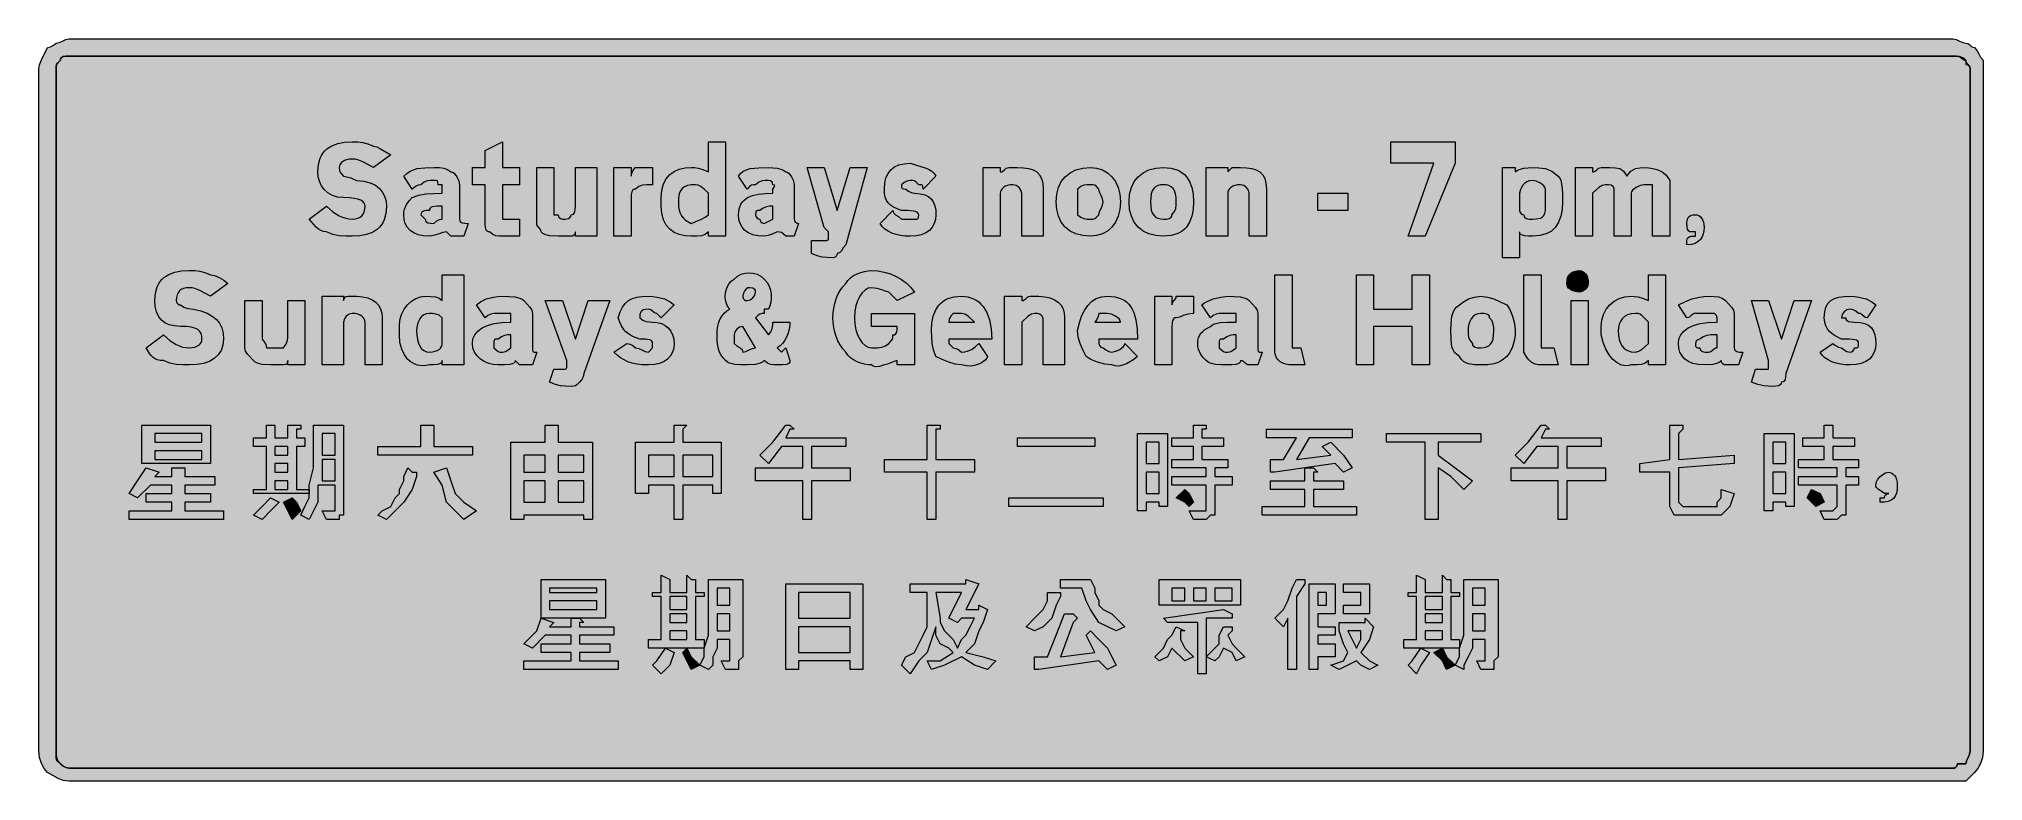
# Model space of a CAD drawing. Header units: metres. Extents: x 12 to 555, y 32 to 240.
import ezdxf

# ---------------------------------------------------------------- set-up
doc = ezdxf.new("R2010")
doc.units = ezdxf.units.M
doc.layers.add('FILL_BLACK_000000', color=7, linetype='Continuous', true_color=0x000000)
doc.layers.add('FILL_WHITE_FFFFFF', color=7, linetype='Continuous', true_color=0xffffff)

msp = doc.modelspace()

# ---------------------------------------------------------------- hatches: boundary and pattern name
at = {"layer": 'FILL_BLACK_000000', "true_color": 0x000000}
h = msp.add_hatch(color=7, dxfattribs=at)
h.dxf.hatch_style = 1
h.paths.add_polyline_path([(547.71, 239.57), (548.61, 239.16), (549.51, 238.75), (550.41, 238.56), (550.81, 238.51), (551.12, 238.37), (551.61, 237.96), (552.1, 237.55), (552.41, 237.41), (552.81, 237.36), (553.52, 236.46), (554.01, 235.56), (554.5, 234.66), (555.21, 233.76), (555.21, 231.36), (555.21, 40.56), (555, 38.78), (554.46, 37.11), (553.69, 35.67), (552.81, 34.56), (550.41, 32.16), (546.81, 32.16), (20.01, 32.16), (19.16, 32.21), (18.4, 32.37), (17.01, 32.91), (14.01, 34.56), (13.13, 35.67), (12.36, 37.11), (11.82, 38.78), (11.61, 40.56), (11.61, 231.36), (11.82, 232.47), (12.36, 233.91), (14.01, 237.36), (14.89, 237.55), (15.66, 237.96), (16.41, 238.56), (17.31, 238.75), (18.21, 239.16), (19.11, 239.57), (20.01, 239.76), (546.81, 239.76), (547.71, 239.57)])
h.paths.add_polyline_path([(18.36, 234.81), (17.82, 234.45), (17.66, 234.16), (17.61, 233.76), (16.92, 233.05), (16.56, 232.56), (16.43, 232.07), (16.41, 231.36), (16.41, 40.56), (16.43, 39.66), (16.56, 38.76), (16.92, 37.86), (17.61, 36.96), (18.36, 36.36), (19.13, 35.95), (20.01, 35.76), (546.81, 35.76), (547.21, 35.81), (547.5, 35.95), (547.86, 36.36), (548.01, 36.96), (550.41, 36.96), (550.6, 37.86), (551.01, 38.76), (551.42, 39.66), (551.61, 40.56), (551.61, 231.36), (551.56, 231.76), (551.42, 232.07), (551.01, 232.56), (550.6, 233.05), (550.46, 233.36), (550.41, 233.76), (549.51, 234.45), (548.61, 234.81), (547.71, 234.94), (546.81, 234.96), (20.01, 234.96), (19.13, 234.94), (18.36, 234.81)], flags=16)
h = msp.add_hatch(color=7, dxfattribs=at)
h.dxf.hatch_style = 1
h.paths.add_polyline_path([(95.63, 203.05), (95.76, 202.56), (96.12, 202.07), (96.81, 201.36), (97.71, 201.21), (98.83, 200.85), (100.41, 200.16), (102.49, 200), (104.25, 199.54), (105.7, 198.83), (106.86, 197.91), (107.73, 196.82), (108.34, 195.6), (108.7, 194.3), (108.81, 192.96), (108.64, 190.88), (108.15, 189.12), (107.79, 188.35), (107.35, 187.67), (106.84, 187.05), (106.26, 186.51), (104.88, 185.64), (103.24, 185.03), (101.35, 184.67), (99.21, 184.56), (97.41, 184.58), (95.61, 184.71), (93.81, 185.07), (92.01, 185.76), (91.16, 185.87), (90.42, 186.15), (89.75, 186.58), (89.16, 187.11), (87.21, 189.36), (92.01, 192.96), (93.81, 191.39), (95.61, 190.26), (96.51, 189.87), (97.41, 189.58), (98.31, 189.42), (99.21, 189.36), (100.05, 189.42), (100.78, 189.58), (101.4, 189.87), (101.91, 190.26), (102.3, 190.77), (102.58, 191.39), (102.75, 192.12), (102.81, 192.96), (102.75, 193.41), (102.55, 193.84), (102.18, 194.25), (101.61, 194.61), (100.82, 194.92), (99.77, 195.15), (98.45, 195.31), (96.81, 195.36), (95.12, 195.52), (93.66, 195.98), (92.42, 196.69), (91.41, 197.61), (90.62, 198.7), (90.06, 199.92), (89.72, 201.22), (89.61, 202.56), (89.78, 204.64), (90.27, 206.4), (90.63, 207.17), (91.07, 207.85), (91.58, 208.47), (92.16, 209.01), (93.54, 209.88), (95.18, 210.49), (97.07, 210.85), (99.21, 210.96), (100.82, 210.94), (102.21, 210.81), (103.6, 210.45), (105.21, 209.76), (106.13, 209.55), (107.16, 209.01), (110.01, 207.36), (105.21, 203.76), (102.21, 205.41), (100.82, 205.95), (100.06, 206.11), (99.21, 206.16), (98.37, 206.11), (97.63, 205.95), (97.02, 205.72), (96.51, 205.41), (96.12, 205.05), (95.83, 204.64), (95.67, 204.21), (95.61, 203.76), (95.63, 203.05)])
h = msp.add_hatch(color=7, dxfattribs=at)
h.dxf.hatch_style = 1
h.paths.add_polyline_path([(146.01, 203.76), (146.01, 198.96), (141.21, 198.96), (141.21, 190.56), (141.21, 189.36), (143.61, 189.36), (144.81, 189.36), (146.01, 189.36), (146.01, 184.56), (141.21, 184.56), (140.31, 184.58), (139.41, 184.71), (138.51, 185.07), (137.61, 185.76), (137.21, 185.82), (136.92, 185.98), (136.7, 186.27), (136.56, 186.66), (136.43, 187.78), (136.41, 189.36), (136.41, 198.96), (132.81, 198.96), (132.81, 203.76), (136.41, 203.76), (136.41, 208.56), (141.21, 210.96), (141.21, 203.76), (146.01, 203.76)])
h = msp.add_hatch(color=7, dxfattribs=at)
h.dxf.hatch_style = 1
h.paths.add_polyline_path([(196.86, 184.71), (195.6, 184.58), (194.01, 184.56), (192.27, 184.67), (190.67, 185.03), (189.24, 185.64), (188.01, 186.51), (187, 187.67), (186.25, 189.12), (185.77, 190.88), (185.61, 192.96), (185.61, 194.16), (185.61, 195.36), (185.77, 197.44), (186.25, 199.2), (187, 200.65), (188.01, 201.81), (189.24, 202.68), (190.67, 203.29), (192.27, 203.65), (194.01, 203.76), (194.93, 203.74), (195.96, 203.61), (197.22, 203.25), (198.81, 202.56), (198.81, 210.96), (203.61, 210.96), (203.61, 184.56), (198.81, 184.56), (198.81, 185.76), (197.89, 185.07), (196.86, 184.71)])
h.paths.add_polyline_path([(198.81, 196.56), (197.61, 197.76), (196.73, 198.45), (195.96, 198.81), (195.21, 198.96), (193.97, 198.9), (192.94, 198.72), (192.11, 198.39), (191.46, 197.91), (190.98, 197.26), (190.65, 196.43), (190.47, 195.4), (190.41, 194.16), (190.47, 192.92), (190.63, 191.87), (190.92, 191), (191.31, 190.26), (191.82, 189.64), (192.43, 189.1), (194.01, 188.16), (196.86, 189.36), (197.89, 189.85), (198.81, 190.56), (198.81, 195.36), (198.81, 196.56)], flags=16)
h = msp.add_hatch(color=7, dxfattribs=at)
h.dxf.hatch_style = 1
h.paths.add_polyline_path([(401.61, 204.96), (389.61, 204.96), (389.61, 210.96), (407.61, 210.96), (407.61, 204.96), (399.21, 184.56), (394.41, 184.56), (401.61, 204.96)])
h = msp.add_hatch(color=7, dxfattribs=at)
h.dxf.hatch_style = 1
h.paths.add_polyline_path([(126.81, 184.56), (125.61, 185.76), (124.52, 185.57), (123.21, 185.16), (121.9, 184.75), (120.81, 184.56), (119.12, 184.67), (117.66, 184.99), (116.42, 185.51), (115.41, 186.21), (114.62, 187.08), (114.06, 188.1), (113.72, 189.27), (113.61, 190.56), (113.66, 191.41), (113.82, 192.15), (114.36, 193.41), (115.13, 194.44), (116.01, 195.36), (117.83, 196.05), (119.76, 196.41), (121.92, 196.54), (124.41, 196.56), (124.41, 197.76), (124.41, 198.96), (123.21, 198.96), (123.19, 199.65), (123.06, 200.01), (122.7, 200.14), (122.01, 200.16), (121.11, 200.14), (120.21, 200.01), (119.31, 199.65), (118.41, 198.96), (117.66, 198.81), (116.89, 198.45), (116.01, 197.76), (113.61, 201.36), (114.51, 202.15), (115.43, 202.75), (116.37, 203.17), (117.36, 203.46), (119.52, 203.72), (122.01, 203.76), (123.6, 203.74), (124.86, 203.61), (125.89, 203.25), (126.81, 202.56), (127.26, 202.45), (127.69, 202.17), (128.46, 201.21), (129, 200.03), (129.21, 198.96), (129.21, 189.36), (129.26, 188.96), (129.42, 188.67), (129.96, 188.31), (130.73, 188.18), (131.61, 188.16), (130.41, 184.56), (126.81, 184.56)])
h.paths.add_polyline_path([(119.66, 188.96), (119.82, 188.67), (120.36, 188.31), (121.13, 188.18), (122.01, 188.16), (122.89, 188.85), (123.66, 189.21), (124.41, 189.36), (124.41, 192.96), (122.83, 192.94), (121.71, 192.81), (121.32, 192.67), (121.03, 192.45), (120.87, 192.16), (120.81, 191.76), (119.93, 191.74), (119.16, 191.61), (118.62, 191.25), (118.46, 190.96), (118.41, 190.56), (119.61, 189.36), (119.66, 188.96)], flags=16)
h = msp.add_hatch(color=7, dxfattribs=at)
h.dxf.hatch_style = 1
h.paths.add_polyline_path([(167.61, 203.76), (167.61, 184.56), (161.61, 184.56), (161.61, 185.76), (161.46, 185.16), (161.1, 184.75), (160.81, 184.61), (160.41, 184.56), (156.81, 184.56), (154.41, 184.71), (153.1, 185.07), (152.51, 185.36), (152.01, 185.76), (151.96, 186.16), (151.82, 186.47), (151.41, 186.96), (151, 187.45), (150.86, 187.76), (150.81, 188.16), (150.81, 190.56), (150.81, 203.76), (155.61, 203.76), (155.61, 191.76), (155.61, 190.56), (156.81, 190.56), (156.86, 190.16), (157, 189.87), (157.41, 189.51), (158.01, 189.36), (158.89, 189.38), (159.66, 189.51), (160.2, 189.87), (160.36, 190.16), (160.41, 190.56), (160.81, 190.61), (161.1, 190.77), (161.46, 191.31), (161.59, 192.08), (161.61, 192.96), (161.61, 203.76), (167.61, 203.76)])
h = msp.add_hatch(color=7, dxfattribs=at)
h.dxf.hatch_style = 1
h.paths.add_polyline_path([(172.41, 203.76), (177.21, 203.76), (177.21, 201.36), (177.4, 202.24), (177.81, 203.01), (178.41, 203.76), (183.21, 203.76), (183.21, 198.96), (181.62, 198.94), (180.36, 198.81), (179.33, 198.45), (178.41, 197.76), (178.01, 197.71), (177.72, 197.55), (177.36, 197.01), (177.23, 196.24), (177.21, 195.36), (177.21, 184.56), (172.41, 184.56), (172.41, 203.76)])
h = msp.add_hatch(color=7, dxfattribs=at)
h.dxf.hatch_style = 1
h.paths.add_polyline_path([(220.41, 184.56), (219.7, 185.25), (219.21, 185.61), (218.72, 185.74), (218.01, 185.76), (216.66, 185.16), (215.48, 184.75), (214.41, 184.56), (212.72, 184.67), (211.26, 184.99), (210.02, 185.51), (209.01, 186.21), (208.22, 187.08), (207.66, 188.1), (207.32, 189.27), (207.21, 190.56), (207.38, 192.2), (207.87, 193.52), (208.23, 194.08), (208.67, 194.57), (209.76, 195.36), (211.14, 195.93), (212.78, 196.3), (214.67, 196.5), (216.81, 196.56), (216.81, 197.76), (217.32, 198.45), (217.34, 198.67), (217.26, 198.81), (216.81, 198.96), (216.76, 199.36), (216.62, 199.65), (216.21, 200.01), (215.61, 200.16), (214.71, 200.14), (213.81, 200.01), (212.91, 199.65), (212.01, 198.96), (211.3, 198.94), (210.81, 198.81), (210.32, 198.45), (209.61, 197.76), (207.21, 201.36), (207.77, 202.15), (208.52, 202.75), (209.45, 203.17), (210.51, 203.46), (212.95, 203.72), (215.61, 203.76), (218.01, 203.61), (219.32, 203.25), (219.91, 202.96), (220.41, 202.56), (220.86, 202.45), (221.29, 202.17), (222.06, 201.21), (222.6, 200.03), (222.81, 198.96), (222.81, 189.36), (222.86, 188.96), (223, 188.67), (223.41, 188.31), (224.01, 188.16), (222.81, 184.56), (220.41, 184.56)])
h.paths.add_polyline_path([(212.52, 189.55), (212.81, 189.41), (213.21, 189.36), (213.26, 188.96), (213.4, 188.67), (213.81, 188.31), (214.41, 188.16), (216.81, 189.36), (216.81, 192.96), (215.91, 192.94), (215.01, 192.81), (214.11, 192.45), (213.21, 191.76), (212.52, 191.74), (212.16, 191.61), (212.03, 191.25), (212.01, 190.56), (212.16, 189.96), (212.52, 189.55)], flags=16)
h = msp.add_hatch(color=7, dxfattribs=at)
h.dxf.hatch_style = 1
h.paths.add_polyline_path([(237.21, 182.16), (236.5, 181.28), (236.01, 180.51), (235.52, 179.97), (235.21, 179.81), (234.81, 179.76), (234.76, 179.36), (234.62, 179.07), (234.21, 178.71), (233.61, 178.56), (232, 178.58), (230.61, 178.71), (229.22, 179.07), (227.61, 179.76), (227.61, 183.36), (230.01, 183.36), (231.21, 183.36), (231.9, 183.38), (232.26, 183.51), (232.39, 183.87), (232.41, 184.56), (232.41, 185.76), (231.21, 186.96), (226.41, 203.76), (231.21, 203.76), (234.81, 191.76), (238.41, 203.76), (243.21, 203.76), (237.21, 182.16)])
h = msp.add_hatch(color=7, dxfattribs=at)
h.dxf.hatch_style = 1
h.paths.add_polyline_path([(262.3, 189.27), (261.96, 188.1), (261.4, 187.08), (260.61, 186.21), (259.6, 185.51), (258.36, 184.99), (256.9, 184.67), (255.21, 184.56), (253.86, 184.62), (252.55, 184.78), (251.29, 185.07), (250.11, 185.46), (249.05, 185.97), (248.12, 186.58), (247.37, 187.32), (246.81, 188.16), (250.41, 191.76), (250.46, 191.36), (250.62, 191.05), (251.16, 190.56), (251.93, 190.07), (252.81, 189.36), (255.21, 189.36), (256.41, 189.36), (257.1, 189.38), (257.46, 189.51), (257.59, 189.87), (257.61, 190.56), (257.5, 190.96), (257.2, 191.25), (256.72, 191.47), (256.11, 191.61), (254.57, 191.74), (252.81, 191.76), (251.57, 192.21), (250.54, 192.7), (249.71, 193.24), (249.06, 193.86), (248.58, 194.6), (248.25, 195.47), (248.07, 196.52), (248.01, 197.76), (248.12, 199.45), (248.46, 200.91), (249.02, 202.15), (249.81, 203.16), (250.82, 203.95), (252.06, 204.51), (253.52, 204.85), (255.21, 204.96), (259.71, 203.61), (260.55, 203.24), (261.28, 202.77), (261.9, 202.15), (262.41, 201.36), (258.81, 197.76), (258.79, 198.45), (258.66, 198.81), (258.3, 198.94), (257.61, 198.96), (256.9, 199.65), (256.41, 200.01), (255.92, 200.14), (255.21, 200.16), (254.33, 199.97), (253.56, 199.56), (252.81, 198.96), (252.83, 198.27), (252.96, 197.91), (253.32, 197.78), (254.01, 197.76), (254.76, 197.16), (255.53, 196.75), (256.41, 196.56), (258.05, 196.45), (259.37, 196.13), (260.42, 195.61), (261.21, 194.91), (261.78, 194.04), (262.15, 193.02), (262.35, 191.85), (262.41, 190.56), (262.3, 189.27)])
h = msp.add_hatch(color=7, dxfattribs=at)
h.dxf.hatch_style = 1
h.paths.add_polyline_path([(286.41, 184.56), (286.41, 195.36), (286.41, 196.56), (286.2, 197.44), (285.66, 198.21), (284.89, 198.75), (284.01, 198.96), (283.17, 198.91), (282.43, 198.75), (281.82, 198.52), (281.31, 198.21), (280.92, 197.85), (280.63, 197.44), (280.47, 197.01), (280.41, 196.56), (280.41, 184.56), (275.61, 184.56), (275.61, 203.76), (280.41, 203.76), (280.41, 202.56), (280.81, 202.61), (281.12, 202.75), (281.61, 203.16), (282.1, 203.57), (282.41, 203.71), (282.81, 203.76), (285.21, 203.76), (286.9, 203.7), (288.36, 203.5), (289.6, 203.13), (290.61, 202.56), (291.4, 201.77), (291.96, 200.72), (292.3, 199.4), (292.41, 197.76), (292.41, 184.56), (286.41, 184.56)])
h = msp.add_hatch(color=7, dxfattribs=at)
h.dxf.hatch_style = 1
h.paths.add_polyline_path([(313.37, 190.13), (312.62, 188.49), (311.61, 187.11), (310.38, 186.02), (308.95, 185.22), (307.35, 184.73), (305.61, 184.56), (303.47, 184.73), (301.58, 185.22), (299.94, 186.02), (298.56, 187.11), (297.47, 188.49), (296.67, 190.13), (296.18, 192.02), (296.01, 194.16), (296.18, 196.3), (296.67, 198.19), (297.47, 199.83), (298.56, 201.21), (299.94, 202.3), (301.58, 203.1), (303.47, 203.59), (305.61, 203.76), (307.35, 203.59), (308.95, 203.1), (310.38, 202.3), (311.61, 201.21), (312.62, 199.83), (313.37, 198.19), (313.85, 196.3), (314.01, 194.16), (313.85, 192.02), (313.37, 190.13)])
h.paths.add_polyline_path([(308.61, 195.96), (308.2, 196.86), (308.01, 197.76), (307.3, 198.45), (306.81, 198.81), (306.32, 198.94), (305.61, 198.96), (304.71, 198.94), (303.81, 198.81), (302.91, 198.45), (302.01, 197.76), (302.01, 194.16), (302.01, 190.56), (302.91, 189.87), (303.81, 189.51), (304.71, 189.38), (305.61, 189.36), (306.32, 189.38), (306.81, 189.51), (307.3, 189.87), (308.01, 190.56), (308.2, 191.46), (308.61, 192.36), (309.02, 193.26), (309.21, 194.16), (309.02, 195.06), (308.61, 195.96)], flags=16)
h = msp.add_hatch(color=7, dxfattribs=at)
h.dxf.hatch_style = 1
h.paths.add_polyline_path([(333.94, 190.13), (333.33, 188.49), (332.46, 187.11), (331.92, 186.53), (331.3, 186.02), (330.62, 185.58), (329.85, 185.22), (328.09, 184.73), (326.01, 184.56), (323.87, 184.73), (321.98, 185.22), (320.34, 186.02), (318.96, 187.11), (317.87, 188.49), (317.07, 190.13), (316.58, 192.02), (316.41, 194.16), (316.58, 196.3), (317.07, 198.19), (317.87, 199.83), (318.96, 201.21), (320.34, 202.3), (321.98, 203.1), (323.87, 203.59), (326.01, 203.76), (328.09, 203.59), (329.85, 203.1), (330.62, 202.74), (331.3, 202.3), (331.92, 201.79), (332.46, 201.21), (333.33, 199.83), (333.94, 198.19), (334.3, 196.3), (334.41, 194.16), (334.3, 192.02), (333.94, 190.13)])
h.paths.add_polyline_path([(329.38, 196.43), (329.1, 197.26), (328.71, 197.91), (328.2, 198.39), (327.58, 198.72), (326.85, 198.9), (326.01, 198.96), (325.17, 198.9), (324.43, 198.72), (323.82, 198.39), (323.31, 197.91), (322.92, 197.26), (322.63, 196.43), (322.47, 195.4), (322.41, 194.16), (322.47, 192.92), (322.63, 191.89), (322.92, 191.06), (323.31, 190.41), (323.82, 189.93), (324.43, 189.6), (325.17, 189.42), (326.01, 189.36), (326.89, 189.38), (327.66, 189.51), (328.2, 189.87), (328.36, 190.16), (328.41, 190.56), (329.1, 191.46), (329.46, 192.36), (329.59, 193.26), (329.61, 194.16), (329.55, 195.4), (329.38, 196.43)], flags=16)
h = msp.add_hatch(color=7, dxfattribs=at)
h.dxf.hatch_style = 1
h.paths.add_polyline_path([(350.01, 184.56), (350.01, 195.36), (350.01, 196.56), (349.8, 197.44), (349.26, 198.21), (348.49, 198.75), (347.61, 198.96), (346.77, 198.91), (346.03, 198.75), (345.42, 198.52), (344.91, 198.21), (344.52, 197.85), (344.23, 197.44), (344.07, 197.01), (344.01, 196.56), (344.01, 184.56), (338.01, 184.56), (338.01, 203.76), (344.01, 203.76), (344.01, 202.56), (345.21, 203.76), (347.61, 203.76), (349.3, 203.7), (350.76, 203.5), (352, 203.13), (353.01, 202.56), (353.8, 201.77), (354.36, 200.72), (354.7, 199.4), (354.81, 197.76), (354.81, 184.56), (350.01, 184.56)])
h = msp.add_hatch(color=7, dxfattribs=at)
h.dxf.hatch_style = 1
h.paths.add_polyline_path([(437.14, 190.13), (436.53, 188.49), (435.66, 187.11), (435.12, 186.53), (434.5, 186.02), (433.82, 185.58), (433.05, 185.22), (431.29, 184.73), (429.21, 184.56), (428.14, 184.58), (426.96, 184.71), (426.43, 184.85), (426, 185.07), (425.72, 185.36), (425.61, 185.76), (425.61, 178.56), (420.81, 178.56), (420.81, 203.76), (424.41, 203.76), (424.41, 202.56), (424.91, 202.96), (425.5, 203.25), (426.81, 203.61), (429.21, 203.76), (431.01, 203.72), (432.81, 203.46), (433.71, 203.17), (434.61, 202.75), (435.51, 202.15), (436.41, 201.36), (436.81, 200.85), (437.1, 200.24), (437.46, 198.66), (437.59, 196.64), (437.61, 194.16), (437.5, 192.02), (437.14, 190.13)])
h.paths.add_polyline_path([(431.46, 189.66), (431.99, 189.95), (432.42, 190.37), (432.7, 190.97), (432.81, 191.76), (432.81, 192.96), (432.81, 196.56), (432.81, 197.76), (432.7, 198.21), (432.42, 198.64), (431.46, 199.41), (430.28, 199.95), (429.21, 200.16), (428.37, 200.05), (427.63, 199.77), (427.02, 199.34), (426.51, 198.81), (426.12, 198.23), (425.83, 197.63), (425.61, 196.56), (425.61, 191.76), (425.76, 191.16), (426.12, 190.75), (426.41, 190.61), (426.81, 190.56), (426.86, 190.16), (427.02, 189.87), (427.56, 189.51), (428.33, 189.38), (429.21, 189.36), (430.28, 189.4), (431.46, 189.66)], flags=16)
h = msp.add_hatch(color=7, dxfattribs=at)
h.dxf.hatch_style = 1
h.paths.add_polyline_path([(459.34, 198.75), (458.16, 198.21), (457.2, 197.44), (456.92, 197.01), (456.81, 196.56), (456.81, 184.56), (452.01, 184.56), (452.01, 197.76), (451.96, 198.16), (451.8, 198.45), (451.26, 198.81), (450.49, 198.94), (449.61, 198.96), (448.71, 198.75), (447.81, 198.21), (446.01, 196.56), (446.01, 184.56), (441.21, 184.56), (441.21, 203.76), (446.01, 203.76), (446.01, 202.56), (446.41, 202.61), (446.72, 202.75), (447.21, 203.16), (447.7, 203.57), (448.01, 203.71), (448.41, 203.76), (450.81, 203.76), (452.4, 203.72), (453.66, 203.46), (454.2, 203.17), (454.69, 202.75), (455.16, 202.15), (455.61, 201.36), (456.11, 202.15), (456.7, 202.75), (457.34, 203.17), (458.01, 203.46), (459.32, 203.72), (460.41, 203.76), (461.7, 203.7), (462.88, 203.53), (463.95, 203.25), (464.91, 202.86), (465.75, 202.35), (466.48, 201.74), (467.1, 201), (467.61, 200.16), (467.61, 198.96), (467.61, 197.76), (467.61, 184.56), (462.81, 184.56), (462.81, 197.76), (462.81, 198.96), (460.41, 198.96), (459.34, 198.75)])
h = msp.add_hatch(color=7, dxfattribs=at)
h.dxf.hatch_style = 1
h.paths.add_polyline_path([(377.61, 191.76), (369.21, 191.76), (369.21, 196.56), (377.61, 196.56), (377.61, 191.76)])
h = msp.add_hatch(color=7, dxfattribs=at)
h.dxf.hatch_style = 1
h.paths.add_polyline_path([(477.15, 186.06), (476.97, 185.2), (476.64, 184.39), (476.16, 183.66), (475.51, 183.05), (474.68, 182.57), (473.65, 182.27), (472.41, 182.16), (472.41, 183.36), (472.46, 183.76), (472.6, 184.05), (473.01, 184.41), (473.61, 184.56), (474.81, 184.56), (474.81, 185.76), (473.61, 185.76), (473.21, 185.81), (472.92, 185.97), (472.56, 186.51), (472.43, 187.28), (472.41, 188.16), (472.45, 189.04), (472.71, 189.81), (473, 190.12), (473.42, 190.35), (474.02, 190.51), (474.81, 190.56), (475.26, 190.5), (475.69, 190.34), (476.1, 190.05), (476.46, 189.66), (476.77, 189.15), (477, 188.53), (477.16, 187.8), (477.21, 186.96), (477.15, 186.06)])
h = msp.add_hatch(color=7, dxfattribs=at)
h.dxf.hatch_style = 1
h.paths.add_polyline_path([(50.16, 165.96), (50.52, 165.55), (50.81, 165.41), (51.21, 165.36), (52.11, 164.76), (53.23, 164.35), (54.81, 164.16), (56.89, 163.65), (58.65, 163.02), (60.1, 162.24), (61.26, 161.31), (62.13, 160.21), (62.74, 158.93), (63.1, 157.45), (63.21, 155.76), (63.04, 154.07), (62.55, 152.61), (61.75, 151.37), (60.66, 150.36), (59.28, 149.57), (57.64, 149.01), (55.75, 148.67), (53.61, 148.56), (51.81, 148.58), (50.01, 148.71), (48.21, 149.07), (46.41, 149.76), (45.56, 149.82), (44.82, 149.98), (44.15, 150.27), (43.56, 150.66), (43.02, 151.17), (42.53, 151.78), (41.61, 153.36), (46.41, 156.96), (48.21, 155.38), (50.01, 154.26), (50.91, 153.87), (51.81, 153.58), (52.71, 153.42), (53.61, 153.36), (54.45, 153.41), (55.18, 153.57), (55.8, 153.8), (56.31, 154.11), (56.7, 154.47), (56.98, 154.88), (57.15, 155.31), (57.21, 155.76), (57.15, 156.6), (56.95, 157.33), (56.58, 157.95), (56.01, 158.46), (55.22, 158.85), (54.17, 159.13), (52.85, 159.3), (51.21, 159.36), (49.52, 159.47), (48.06, 159.81), (46.82, 160.37), (45.81, 161.16), (45.02, 162.17), (44.46, 163.41), (44.12, 164.87), (44.01, 166.56), (44.18, 168.64), (44.67, 170.4), (45.03, 171.17), (45.47, 171.85), (45.98, 172.47), (46.56, 173.01), (47.94, 173.88), (49.58, 174.49), (51.47, 174.85), (53.61, 174.96), (55.22, 174.94), (56.61, 174.81), (58, 174.45), (59.61, 173.76), (60.7, 173.55), (62.01, 173.01), (63.32, 172.24), (64.41, 171.36), (59.61, 167.76), (56.61, 169.41), (55.22, 169.95), (54.46, 170.11), (53.61, 170.16), (52.77, 170.1), (52.03, 169.94), (51.42, 169.65), (50.91, 169.26), (50.52, 168.75), (50.23, 168.14), (50.07, 167.4), (50.01, 166.56), (50.16, 165.96)])
h = msp.add_hatch(color=7, dxfattribs=at)
h.dxf.hatch_style = 1
h.paths.add_polyline_path([(203.5, 167.56), (203.61, 168.81), (203.94, 170.01), (204.47, 171.08), (205.17, 171.95), (206.01, 172.56), (206.96, 173.35), (208, 173.91), (209.09, 174.25), (210.21, 174.36), (211.33, 174.25), (212.42, 173.91), (213.46, 173.35), (214.41, 172.56), (215.2, 171.61), (215.78, 170.57), (216.16, 169.48), (216.36, 168.36), (216.39, 167.24), (216.27, 166.15), (216, 165.11), (215.61, 164.16), (214.41, 164.16), (214.41, 162.96), (213.7, 162.94), (213.21, 162.81), (212.72, 162.45), (212.01, 161.76), (215.61, 156.96), (216.3, 157.86), (216.66, 158.76), (216.79, 159.66), (216.81, 160.56), (221.61, 160.56), (221.55, 159.61), (221.38, 158.59), (221.1, 157.54), (220.71, 156.51), (220.2, 155.53), (219.58, 154.65), (218.85, 153.92), (218.01, 153.36), (219.21, 152.16), (220.41, 153.36), (221.61, 149.76), (221.55, 149.36), (221.38, 149.07), (221.1, 148.85), (220.71, 148.71), (219.58, 148.58), (218.01, 148.56), (217.11, 148.58), (216.21, 148.71), (215.31, 149.07), (214.41, 149.76), (213.91, 149.36), (213.32, 149.07), (212.01, 148.71), (209.61, 148.56), (207.83, 148.58), (206.16, 148.71), (204.72, 149.07), (204.11, 149.36), (203.61, 149.76), (202.82, 150.66), (202.22, 151.56), (201.8, 152.46), (201.51, 153.36), (201.25, 155.16), (201.21, 156.96), (201.27, 158.25), (201.43, 159.44), (201.72, 160.5), (202.11, 161.46), (202.62, 162.3), (203.23, 163.04), (203.97, 163.65), (204.81, 164.16), (204.07, 165.16), (203.65, 166.32), (203.5, 167.56)])
h.paths.add_polyline_path([(206.22, 157.84), (206.01, 156.96), (206.01, 154.56), (206.89, 153.85), (207.66, 153.36), (208.2, 152.87), (208.36, 152.56), (208.41, 152.16), (209.31, 152.35), (210.21, 152.76), (211.11, 153.17), (212.01, 153.36), (208.41, 159.36), (207.53, 159.15), (206.76, 158.61), (206.22, 157.84)], flags=16)
h.paths.add_polyline_path([(211.26, 167.31), (211.8, 168.08), (212.01, 168.96), (211.96, 169.36), (211.8, 169.65), (211.26, 170.01), (210.49, 170.14), (209.61, 170.16), (209.01, 169.41), (208.6, 168.64), (208.41, 167.76), (208.56, 167.16), (208.92, 166.75), (209.21, 166.61), (209.61, 166.56), (210.49, 166.77), (211.26, 167.31)], flags=16)
h = msp.add_hatch(color=7, dxfattribs=at)
h.dxf.hatch_style = 1
h.paths.add_polyline_path([(233.67, 163.11), (233.83, 164.44), (234.12, 165.75), (234.51, 167.01), (235.02, 168.22), (235.63, 169.35), (236.37, 170.41), (237.21, 171.36), (237.77, 172.2), (238.5, 172.93), (239.38, 173.55), (240.36, 174.06), (241.39, 174.45), (242.44, 174.73), (243.46, 174.9), (244.41, 174.96), (246.21, 174.85), (247.97, 174.53), (249.68, 174.01), (251.31, 173.31), (252.82, 172.44), (254.2, 171.42), (255.4, 170.25), (256.41, 168.96), (251.61, 166.56), (249.21, 168.96), (248.29, 169.15), (247.26, 169.56), (246, 169.97), (244.41, 170.16), (243.51, 170), (242.65, 169.52), (241.84, 168.77), (241.11, 167.76), (240.5, 166.53), (240.02, 165.1), (239.72, 163.5), (239.61, 161.76), (239.72, 160.02), (240.02, 158.42), (240.5, 156.99), (241.11, 155.76), (241.84, 154.75), (242.65, 154), (243.51, 153.52), (244.41, 153.36), (246, 153.38), (247.26, 153.51), (248.29, 153.87), (249.21, 154.56), (249.9, 155.27), (250.26, 155.76), (250.39, 156.25), (250.41, 156.96), (250.81, 157.01), (251.1, 157.17), (251.46, 157.71), (251.59, 158.48), (251.61, 159.36), (244.41, 159.36), (244.41, 162.96), (256.41, 162.96), (256.41, 148.56), (251.61, 148.56), (251.61, 149.76), (250.71, 149.57), (249.81, 149.16), (248.91, 148.75), (248.01, 148.56), (246.66, 148.11), (245.48, 148.05), (244.91, 148.22), (244.41, 148.56), (243.46, 148.62), (242.44, 148.78), (241.39, 149.07), (240.36, 149.46), (239.38, 149.97), (238.5, 150.58), (237.77, 151.32), (237.21, 152.16), (236.37, 153.11), (235.63, 154.17), (235.02, 155.3), (234.51, 156.51), (234.12, 157.77), (233.83, 159.08), (233.67, 160.41), (233.61, 161.76), (233.67, 163.11)])
h = msp.add_hatch(color=7, dxfattribs=at)
h.dxf.hatch_style = 1
h.paths.add_polyline_path([(444.6, 170.48), (444.06, 169.71), (443.29, 169.17), (442.41, 168.96), (441.57, 169.01), (440.83, 169.17), (440.22, 169.4), (439.71, 169.71), (439.32, 170.07), (439.03, 170.48), (438.87, 170.91), (438.81, 171.36), (438.87, 172.2), (439.03, 172.93), (439.32, 173.55), (439.71, 174.06), (440.22, 174.45), (440.83, 174.73), (441.57, 174.9), (442.41, 174.96), (442.86, 174.9), (443.29, 174.73), (443.7, 174.45), (444.06, 174.06), (444.37, 173.55), (444.6, 172.93), (444.76, 172.2), (444.81, 171.36), (444.6, 170.48)])
h = msp.add_hatch(color=7, dxfattribs=at)
h.dxf.hatch_style = 1
h.paths.add_polyline_path([(130.41, 173.76), (130.41, 148.56), (124.41, 148.56), (124.41, 149.76), (124.3, 149.36), (124.02, 149.07), (123.59, 148.85), (123.06, 148.71), (121.88, 148.58), (120.81, 148.56), (119.92, 148.39), (119.07, 148.33), (118.25, 148.38), (117.47, 148.52), (116.73, 148.77), (116.04, 149.11), (115.4, 149.54), (114.81, 150.06), (113.8, 151.35), (113.05, 152.95), (112.57, 154.83), (112.41, 156.96), (112.41, 159.36), (112.57, 161.1), (113.03, 162.7), (113.74, 164.13), (114.66, 165.36), (115.75, 166.37), (116.97, 167.12), (118.27, 167.6), (119.61, 167.76), (121.2, 167.74), (122.46, 167.61), (123.49, 167.25), (124.41, 166.56), (124.41, 173.76), (130.41, 173.76)])
h.paths.add_polyline_path([(124.41, 160.56), (124.41, 161.76), (123.51, 162.45), (122.61, 162.81), (121.71, 162.94), (120.81, 162.96), (119.97, 162.85), (119.23, 162.55), (118.62, 162.07), (118.11, 161.46), (117.72, 160.73), (117.43, 159.92), (117.27, 159.06), (117.21, 158.16), (117.27, 156.87), (117.43, 155.7), (117.72, 154.68), (118.11, 153.81), (118.62, 153.11), (119.23, 152.59), (119.97, 152.27), (120.81, 152.16), (121.65, 152.21), (122.38, 152.37), (123, 152.6), (123.51, 152.91), (123.9, 153.27), (124.18, 153.68), (124.35, 154.11), (124.41, 154.56), (124.41, 159.36), (124.41, 160.56)], flags=16)
h = msp.add_hatch(color=7, dxfattribs=at)
h.dxf.hatch_style = 1
h.paths.add_polyline_path([(362.01, 154.56), (362.01, 153.36), (364.41, 153.36), (365.61, 148.56), (364.41, 148.56), (362.01, 148.56), (361.11, 148.62), (360.25, 148.78), (359.44, 149.07), (358.71, 149.46), (358.1, 149.97), (357.62, 150.58), (357.32, 151.32), (357.21, 152.16), (357.21, 153.36), (357.21, 173.76), (362.01, 173.76), (362.01, 154.56)])
h = msp.add_hatch(color=7, dxfattribs=at)
h.dxf.hatch_style = 1
h.paths.add_polyline_path([(389.61, 164.16), (395.61, 164.16), (395.61, 173.76), (400.41, 173.76), (400.41, 148.56), (395.61, 148.56), (395.61, 159.36), (389.61, 159.36), (384.81, 159.36), (384.81, 148.56), (380.01, 148.56), (380.01, 173.76), (384.81, 173.76), (384.81, 164.16), (389.61, 164.16)])
h = msp.add_hatch(color=7, dxfattribs=at)
h.dxf.hatch_style = 1
h.paths.add_polyline_path([(431.61, 154.56), (431.61, 153.36), (435.21, 153.36), (436.41, 148.56), (435.21, 148.56), (431.61, 148.56), (430.76, 148.62), (430.02, 148.78), (429.35, 149.07), (428.76, 149.46), (428.22, 149.97), (427.73, 150.58), (426.81, 152.16), (426.81, 153.36), (426.81, 173.76), (431.61, 173.76), (431.61, 154.56)])
h = msp.add_hatch(color=7, dxfattribs=at)
h.dxf.hatch_style = 1
h.paths.add_polyline_path([(466.41, 173.76), (466.41, 148.56), (461.61, 148.56), (461.61, 149.76), (460.69, 149.07), (459.66, 148.71), (458.4, 148.58), (456.81, 148.56), (456.14, 148.39), (455.46, 148.33), (454.8, 148.38), (454.15, 148.52), (452.89, 149.11), (451.71, 150.06), (450.65, 151.35), (449.72, 152.95), (448.97, 154.83), (448.41, 156.96), (448.41, 159.36), (448.57, 161.1), (449.05, 162.7), (449.8, 164.13), (450.81, 165.36), (452.04, 166.37), (453.47, 167.12), (455.07, 167.6), (456.81, 167.76), (457.73, 167.74), (458.76, 167.61), (460.02, 167.25), (461.61, 166.56), (461.61, 173.76), (466.41, 173.76)])
h.paths.add_polyline_path([(461.61, 160.56), (460.41, 161.76), (459.7, 162.45), (459.21, 162.81), (458.72, 162.94), (458.01, 162.96), (456.77, 162.85), (455.74, 162.55), (454.91, 162.07), (454.26, 161.46), (453.78, 160.73), (453.45, 159.92), (453.27, 159.06), (453.21, 158.16), (453.27, 156.87), (453.45, 155.7), (453.78, 154.68), (454.26, 153.81), (454.91, 153.11), (455.74, 152.59), (456.77, 152.27), (458.01, 152.16), (458.91, 152.37), (459.81, 152.91), (461.61, 154.56), (461.61, 159.36), (461.61, 160.56)], flags=16)
h = msp.add_hatch(color=7, dxfattribs=at)
h.dxf.hatch_style = 1
h.paths.add_polyline_path([(86.01, 166.56), (86.01, 148.56), (81.21, 148.56), (81.21, 149.76), (81.16, 149.36), (81.02, 149.07), (80.61, 148.71), (80.01, 148.56), (76.41, 148.56), (74.01, 148.71), (72.7, 149.07), (72.11, 149.36), (71.61, 149.76), (69.96, 151.56), (69.42, 152.46), (69.21, 153.36), (69.21, 166.56), (74.01, 166.56), (74.01, 155.76), (74.61, 155.01), (75.02, 154.24), (75.21, 153.36), (77.61, 153.36), (80.01, 153.36), (80.7, 154.26), (81.06, 155.16), (81.19, 156.06), (81.21, 156.96), (81.21, 166.56), (86.01, 166.56)])
h = msp.add_hatch(color=7, dxfattribs=at)
h.dxf.hatch_style = 1
h.paths.add_polyline_path([(102.81, 148.56), (102.81, 159.36), (102.81, 160.56), (102.75, 161.01), (102.58, 161.44), (102.3, 161.85), (101.91, 162.21), (101.4, 162.52), (100.78, 162.75), (100.05, 162.91), (99.21, 162.96), (98.33, 162.75), (97.56, 162.21), (97.02, 161.44), (96.81, 160.56), (96.81, 148.56), (90.81, 148.56), (90.81, 167.76), (96.81, 167.76), (96.81, 166.56), (96.96, 167.16), (97.32, 167.57), (97.61, 167.71), (98.01, 167.76), (100.41, 167.76), (102.1, 167.65), (103.56, 167.33), (104.8, 166.81), (105.81, 166.11), (106.6, 165.24), (107.16, 164.22), (107.5, 163.05), (107.61, 161.76), (107.61, 148.56), (102.81, 148.56)])
h = msp.add_hatch(color=7, dxfattribs=at)
h.dxf.hatch_style = 1
h.paths.add_polyline_path([(146.01, 148.56), (144.81, 149.76), (144.7, 149.36), (144.4, 149.07), (143.92, 148.85), (143.31, 148.71), (141.77, 148.58), (140.01, 148.56), (138.67, 148.67), (137.37, 148.99), (136.15, 149.51), (135.06, 150.21), (134.14, 151.08), (133.43, 152.1), (132.97, 153.27), (132.81, 154.56), (132.98, 155.85), (133.48, 157.02), (134.33, 158.04), (135.51, 158.91), (137.03, 159.61), (138.88, 160.13), (141.08, 160.45), (143.61, 160.56), (143.61, 161.76), (143.61, 162.96), (141.21, 162.96), (138.81, 162.96), (137.93, 162.77), (137.16, 162.36), (136.41, 161.76), (134.01, 165.36), (135.13, 166.24), (136.71, 167.01), (138.73, 167.55), (139.92, 167.71), (141.21, 167.76), (142.99, 167.74), (144.66, 167.61), (146.1, 167.25), (146.71, 166.96), (147.21, 166.56), (148.86, 164.76), (149.4, 163.86), (149.61, 162.96), (149.61, 153.36), (149.63, 152.67), (149.76, 152.31), (150.12, 152.18), (150.81, 152.16), (149.61, 148.56), (146.01, 148.56)])
h.paths.add_polyline_path([(139.52, 152.67), (140.01, 152.31), (140.5, 152.18), (141.21, 152.16), (142.09, 152.35), (142.86, 152.76), (143.61, 153.36), (143.61, 156.96), (142.71, 156.94), (141.81, 156.81), (140.91, 156.45), (140.01, 155.76), (139.32, 155.74), (138.96, 155.61), (138.83, 155.25), (138.81, 154.56), (138.81, 153.36), (139.52, 152.67)], flags=16)
h = msp.add_hatch(color=7, dxfattribs=at)
h.dxf.hatch_style = 1
h.paths.add_polyline_path([(164.01, 146.16), (163.82, 145.28), (163.41, 144.51), (162.81, 143.76), (162.1, 143.07), (161.61, 142.71), (161.12, 142.58), (160.41, 142.56), (158.8, 142.58), (157.41, 142.71), (156.02, 143.07), (154.41, 143.76), (155.61, 147.36), (156.81, 147.36), (158.01, 147.36), (158.7, 147.38), (159.06, 147.51), (159.19, 147.87), (159.21, 148.56), (159.21, 149.76), (153.21, 166.56), (158.01, 166.56), (161.61, 155.76), (165.21, 166.56), (171.21, 166.56), (164.01, 146.16)])
h = msp.add_hatch(color=7, dxfattribs=at)
h.dxf.hatch_style = 1
h.paths.add_polyline_path([(189.1, 153.27), (188.76, 152.1), (188.2, 151.08), (187.41, 150.21), (186.4, 149.51), (185.16, 148.99), (183.7, 148.67), (182.01, 148.56), (180.32, 148.62), (178.82, 148.78), (177.5, 149.07), (176.31, 149.46), (175.24, 149.97), (174.25, 150.58), (173.31, 151.32), (172.41, 152.16), (176.01, 154.56), (176.89, 154.37), (177.66, 153.96), (178.41, 153.36), (179.31, 153.17), (180.21, 152.76), (181.11, 152.35), (182.01, 152.16), (183.21, 153.36), (183.21, 154.56), (183.15, 154.96), (182.98, 155.25), (182.7, 155.47), (182.31, 155.61), (181.18, 155.74), (179.61, 155.76), (178.37, 156.21), (177.32, 156.7), (176.45, 157.24), (175.71, 157.86), (175.09, 158.6), (174.55, 159.47), (174.06, 160.52), (173.61, 161.76), (174.12, 163.4), (174.75, 164.72), (175.53, 165.77), (176.46, 166.56), (177.56, 167.13), (178.84, 167.5), (180.32, 167.7), (182.01, 167.76), (183.3, 167.71), (184.48, 167.55), (186.51, 167.01), (188.08, 166.24), (189.21, 165.36), (185.61, 161.76), (184.41, 162.96), (184.01, 163.01), (183.7, 163.15), (183.21, 163.56), (182.72, 163.97), (182.41, 164.11), (182.01, 164.16), (181.22, 164.11), (180.62, 163.95), (180.2, 163.72), (179.91, 163.41), (179.65, 162.64), (179.61, 161.76), (180.51, 161.07), (181.41, 160.71), (182.31, 160.58), (183.21, 160.56), (184.5, 160.45), (185.67, 160.13), (186.69, 159.61), (187.56, 158.91), (188.26, 158.04), (188.78, 157.02), (189.1, 155.85), (189.21, 154.56), (189.1, 153.27)])
h = msp.add_hatch(color=7, dxfattribs=at)
h.dxf.hatch_style = 1
h.paths.add_polyline_path([(266.01, 154.56), (267.21, 153.36), (268.09, 153.17), (268.86, 152.76), (269.61, 152.16), (270.46, 152.21), (271.2, 152.37), (272.46, 152.91), (273.49, 153.68), (274.41, 154.56), (276.81, 150.96), (276.65, 150.46), (276.19, 149.91), (275.48, 149.36), (274.56, 148.86), (273.47, 148.48), (272.25, 148.26), (270.95, 148.27), (269.61, 148.56), (267.81, 148.77), (266.01, 149.31), (264.21, 150.08), (262.41, 150.96), (261.72, 152.76), (261.36, 154.56), (261.23, 156.36), (261.21, 158.16), (261.32, 160.3), (261.68, 162.19), (262.29, 163.83), (263.16, 165.21), (263.7, 165.79), (264.32, 166.3), (265, 166.74), (265.77, 167.1), (267.53, 167.59), (269.61, 167.76), (271.35, 167.59), (272.95, 167.07), (273.69, 166.67), (274.38, 166.18), (275.02, 165.59), (275.61, 164.91), (276.14, 164.13), (276.62, 163.25), (277.37, 161.18), (277.85, 158.69), (278.01, 155.76), (266.01, 155.76), (266.01, 154.56)])
h.paths.add_polyline_path([(271.41, 162.21), (270.51, 162.75), (269.61, 162.96), (267.21, 162.96), (266.52, 162.08), (266.16, 161.31), (266.01, 160.56), (273.21, 160.56), (271.41, 162.21)], flags=16)
h = msp.add_hatch(color=7, dxfattribs=at)
h.dxf.hatch_style = 1
h.paths.add_polyline_path([(292.41, 148.56), (292.41, 159.36), (292.41, 160.56), (292.37, 161.44), (292.11, 162.21), (291.82, 162.52), (291.4, 162.75), (290.8, 162.91), (290.01, 162.96), (289.11, 162.75), (288.21, 162.21), (286.41, 160.56), (286.41, 148.56), (281.61, 148.56), (281.61, 167.76), (286.41, 167.76), (286.41, 166.56), (286.81, 166.61), (287.12, 166.75), (287.61, 167.16), (288.1, 167.57), (288.41, 167.71), (288.81, 167.76), (291.21, 167.76), (292.9, 167.65), (294.36, 167.33), (295.6, 166.81), (296.61, 166.11), (297.4, 165.24), (297.96, 164.22), (298.3, 163.05), (298.41, 161.76), (298.41, 148.56), (292.41, 148.56)])
h = msp.add_hatch(color=7, dxfattribs=at)
h.dxf.hatch_style = 1
h.paths.add_polyline_path([(308.01, 154.56), (308.16, 153.96), (308.52, 153.55), (308.81, 153.41), (309.21, 153.36), (309.96, 152.76), (310.73, 152.35), (311.61, 152.16), (312.68, 152.37), (313.86, 152.91), (314.82, 153.68), (315.1, 154.11), (315.21, 154.56), (318.81, 150.96), (317.52, 149.91), (315.66, 148.86), (314.63, 148.48), (313.58, 148.26), (312.56, 148.27), (311.61, 148.56), (309.64, 148.77), (307.56, 149.31), (305.7, 150.08), (304.97, 150.51), (304.41, 150.96), (303.53, 152.76), (302.76, 154.56), (302.22, 156.36), (302.01, 158.16), (302.52, 160.3), (303.15, 162.19), (303.93, 163.83), (304.86, 165.21), (305.96, 166.3), (307.24, 167.1), (308.72, 167.59), (310.41, 167.76), (312.49, 167.59), (313.41, 167.37), (314.25, 167.07), (315.02, 166.67), (315.7, 166.18), (316.32, 165.59), (316.86, 164.91), (317.33, 164.13), (317.73, 163.25), (318.34, 161.18), (318.7, 158.69), (318.81, 155.76), (308.01, 155.76), (308.01, 154.56)])
h.paths.add_polyline_path([(313.9, 161.01), (313.62, 161.44), (312.66, 162.21), (311.48, 162.75), (310.41, 162.96), (308.01, 162.96), (307.82, 162.08), (307.41, 161.31), (306.81, 160.56), (314.01, 160.56), (313.9, 161.01)], flags=16)
h = msp.add_hatch(color=7, dxfattribs=at)
h.dxf.hatch_style = 1
h.paths.add_polyline_path([(323.61, 167.76), (328.41, 167.76), (328.41, 165.36), (328.46, 165.76), (328.6, 166.07), (329.01, 166.56), (329.42, 167.05), (329.56, 167.36), (329.61, 167.76), (334.41, 167.76), (334.41, 162.96), (332.82, 162.77), (331.56, 162.36), (330.53, 161.95), (329.61, 161.76), (329.21, 161.71), (328.92, 161.55), (328.56, 161.01), (328.43, 160.24), (328.41, 159.36), (328.41, 148.56), (323.61, 148.56), (323.61, 167.76)])
h = msp.add_hatch(color=7, dxfattribs=at)
h.dxf.hatch_style = 1
h.paths.add_polyline_path([(350.01, 148.56), (349.61, 148.61), (349.3, 148.75), (348.81, 149.16), (348.32, 149.57), (348.01, 149.71), (347.61, 149.76), (347.5, 149.36), (347.22, 149.07), (346.79, 148.85), (346.26, 148.71), (345.08, 148.58), (344.01, 148.56), (342.23, 148.58), (340.56, 148.71), (339.12, 149.07), (338.51, 149.36), (338.01, 149.76), (337.13, 150.68), (336.36, 151.71), (335.82, 152.97), (335.66, 153.71), (335.61, 154.56), (335.67, 155.41), (335.83, 156.15), (336.12, 156.82), (336.51, 157.41), (337.02, 157.95), (337.63, 158.44), (339.21, 159.36), (339.72, 159.76), (340.34, 160.05), (341.91, 160.41), (343.93, 160.54), (346.41, 160.56), (346.41, 161.76), (346.41, 162.96), (345.21, 162.96), (341.61, 162.96), (340.73, 162.77), (339.96, 162.36), (339.21, 161.76), (336.81, 165.36), (337.37, 165.81), (338.1, 166.24), (339.96, 167.01), (342.04, 167.55), (344.01, 167.76), (345.79, 167.74), (347.46, 167.61), (348.9, 167.25), (349.51, 166.96), (350.01, 166.56), (351.66, 164.76), (352.2, 163.86), (352.41, 162.96), (352.41, 153.36), (352.43, 152.67), (352.56, 152.31), (352.92, 152.18), (353.61, 152.16), (352.41, 148.56), (350.01, 148.56)])
h.paths.add_polyline_path([(342.32, 152.67), (342.81, 152.31), (343.3, 152.18), (344.01, 152.16), (344.89, 152.35), (345.66, 152.76), (346.41, 153.36), (346.41, 156.96), (345.51, 156.94), (344.61, 156.81), (343.71, 156.45), (342.81, 155.76), (342.12, 155.74), (341.76, 155.61), (341.63, 155.25), (341.61, 154.56), (341.61, 153.36), (342.32, 152.67)], flags=16)
h = msp.add_hatch(color=7, dxfattribs=at)
h.dxf.hatch_style = 1
h.paths.add_polyline_path([(424.2, 155.68), (423.66, 153.66), (422.89, 152.08), (422.01, 150.96), (421.11, 150.17), (420.21, 149.57), (419.31, 149.15), (418.41, 148.86), (416.61, 148.6), (414.81, 148.56), (413.03, 148.6), (411.36, 148.86), (410.6, 149.15), (409.92, 149.57), (409.31, 150.17), (408.81, 150.96), (408.02, 151.47), (407.42, 152.08), (407, 152.82), (406.71, 153.66), (406.45, 155.68), (406.41, 158.16), (406.45, 160.13), (406.71, 162.21), (407, 163.19), (407.42, 164.07), (408.02, 164.8), (408.81, 165.36), (409.92, 166.24), (411.36, 167.01), (413.03, 167.55), (414.81, 167.76), (416.61, 167.55), (418.41, 167.01), (420.21, 166.24), (422.01, 165.36), (422.46, 164.8), (422.89, 164.07), (423.66, 162.21), (424.2, 160.13), (424.41, 158.16), (424.36, 156.87), (424.2, 155.68)])
h.paths.add_polyline_path([(418.26, 159.96), (417.9, 160.86), (417.21, 161.76), (417.16, 162.16), (417, 162.45), (416.46, 162.81), (415.69, 162.94), (414.81, 162.96), (413.97, 162.85), (413.23, 162.55), (412.62, 162.07), (412.11, 161.46), (411.72, 160.73), (411.43, 159.92), (411.27, 159.06), (411.21, 158.16), (411.23, 157.26), (411.36, 156.36), (411.72, 155.46), (412.41, 154.56), (412.46, 154.16), (412.62, 153.87), (413.16, 153.51), (413.93, 153.38), (414.81, 153.36), (415.65, 153.42), (416.38, 153.6), (417, 153.93), (417.51, 154.41), (417.9, 155.06), (418.18, 155.89), (418.35, 156.92), (418.41, 158.16), (418.39, 159.06), (418.26, 159.96)], flags=16)
h = msp.add_hatch(color=7, dxfattribs=at)
h.dxf.hatch_style = 1
h.paths.add_polyline_path([(440.01, 148.56), (440.01, 166.56), (444.81, 166.56), (444.81, 148.56), (440.01, 148.56)])
h = msp.add_hatch(color=7, dxfattribs=at)
h.dxf.hatch_style = 1
h.paths.add_polyline_path([(483.21, 148.56), (482.81, 148.61), (482.52, 148.75), (482.16, 149.16), (482.01, 149.76), (481.51, 149.36), (480.92, 149.07), (479.61, 148.71), (477.21, 148.56), (475.52, 148.67), (474.06, 148.99), (472.82, 149.51), (471.81, 150.21), (471.02, 151.08), (470.46, 152.1), (470.12, 153.27), (470.01, 154.56), (470.18, 155.85), (470.68, 157.02), (471.53, 158.04), (472.71, 158.91), (474.23, 159.61), (476.08, 160.13), (478.28, 160.45), (480.81, 160.56), (480.81, 161.76), (480.66, 162.36), (480.3, 162.77), (480.01, 162.91), (479.61, 162.96), (478.41, 162.96), (474.81, 162.96), (474.41, 162.91), (474.1, 162.77), (473.61, 162.36), (473.12, 161.95), (472.81, 161.81), (472.41, 161.76), (470.01, 165.36), (471.83, 166.24), (473.76, 167.01), (475.92, 167.55), (477.11, 167.71), (478.41, 167.76), (480, 167.74), (481.26, 167.61), (482.29, 167.25), (483.21, 166.56), (484.86, 164.76), (485.4, 163.86), (485.61, 162.96), (485.61, 153.36), (485.66, 152.96), (485.82, 152.67), (486.36, 152.31), (487.13, 152.18), (488.01, 152.16), (486.81, 148.56), (483.21, 148.56)])
h.paths.add_polyline_path([(474.96, 153.51), (475.32, 153.38), (476.01, 153.36), (476.06, 152.96), (476.22, 152.67), (476.76, 152.31), (477.53, 152.18), (478.41, 152.16), (478.81, 152.21), (479.12, 152.35), (479.61, 152.76), (480.1, 153.17), (480.41, 153.31), (480.81, 153.36), (480.81, 156.96), (479.22, 156.94), (477.96, 156.81), (476.93, 156.45), (476.01, 155.76), (475.41, 155.61), (475, 155.25), (474.86, 154.96), (474.81, 154.56), (474.83, 153.87), (474.96, 153.51)], flags=16)
h = msp.add_hatch(color=7, dxfattribs=at)
h.dxf.hatch_style = 1
h.paths.add_polyline_path([(500.01, 146.16), (499.99, 145.28), (499.86, 144.51), (499.5, 143.97), (499.21, 143.81), (498.81, 143.76), (498.76, 143.36), (498.6, 143.07), (498.06, 142.71), (497.29, 142.58), (496.41, 142.56), (493.86, 142.71), (492.19, 143.07), (490.41, 143.76), (491.61, 147.36), (492.81, 147.36), (495.21, 147.36), (495.21, 148.56), (495.21, 149.76), (490.41, 166.56), (495.21, 166.56), (498.81, 155.76), (502.41, 166.56), (507.21, 166.56), (500.01, 146.16)])
h = msp.add_hatch(color=7, dxfattribs=at)
h.dxf.hatch_style = 1
h.paths.add_polyline_path([(525.1, 153.27), (524.76, 152.1), (524.2, 151.08), (523.41, 150.21), (522.4, 149.51), (521.16, 148.99), (519.7, 148.67), (518.01, 148.56), (516.66, 148.62), (515.35, 148.78), (514.09, 149.07), (512.91, 149.46), (511.85, 149.97), (510.92, 150.58), (510.17, 151.32), (509.61, 152.16), (513.21, 154.56), (513.96, 153.96), (514.73, 153.55), (515.61, 153.36), (516.36, 152.76), (517.13, 152.35), (518.01, 152.16), (518.41, 152.21), (518.7, 152.35), (519.06, 152.76), (519.21, 153.36), (519.9, 153.38), (520.26, 153.51), (520.39, 153.87), (520.41, 154.56), (520.35, 154.96), (520.17, 155.25), (519.84, 155.47), (519.36, 155.61), (517.88, 155.74), (515.61, 155.76), (513.85, 156.7), (513.04, 157.24), (512.31, 157.86), (511.7, 158.6), (511.22, 159.47), (510.92, 160.52), (510.81, 161.76), (510.92, 163.4), (511.26, 164.72), (511.82, 165.77), (512.61, 166.56), (513.62, 167.13), (514.86, 167.5), (516.32, 167.7), (518.01, 167.76), (519.3, 167.71), (520.48, 167.55), (522.51, 167.01), (524.08, 166.24), (525.21, 165.36), (522.81, 161.76), (522.41, 161.81), (522.1, 161.95), (521.61, 162.36), (521.12, 162.77), (520.81, 162.91), (520.41, 162.96), (519.66, 163.56), (518.89, 163.97), (518.01, 164.16), (517.13, 163.95), (516.36, 163.41), (515.82, 162.64), (515.61, 161.76), (516.81, 161.76), (516.86, 161.36), (517.02, 161.07), (517.56, 160.71), (518.33, 160.58), (519.21, 160.56), (520.85, 160.45), (522.17, 160.13), (523.22, 159.61), (524.01, 158.91), (524.58, 158.04), (524.95, 157.02), (525.15, 155.85), (525.21, 154.56), (525.1, 153.27)])
h = msp.add_hatch(color=7, dxfattribs=at)
h.dxf.hatch_style = 1
h.paths.add_polyline_path([(40.41, 131.76), (59.61, 131.76), (59.61, 120.96), (40.41, 120.96), (40.41, 131.76)])
h.paths.add_polyline_path([(44.01, 129.36), (44.01, 126.96), (57.21, 126.96), (57.21, 129.36), (44.01, 129.36)], flags=16)
h.paths.add_polyline_path([(57.21, 124.56), (44.01, 124.56), (44.01, 122.16), (57.21, 122.16), (57.21, 124.56)], flags=16)
h = msp.add_hatch(color=7, dxfattribs=at)
h.dxf.hatch_style = 1
h.paths.add_polyline_path([(77.61, 131.76), (77.61, 130.56), (77.61, 128.16), (81.21, 128.16), (81.21, 131.76), (83.61, 131.76), (84.81, 131.76), (84.81, 130.56), (83.61, 130.56), (83.61, 128.16), (86.01, 128.16), (86.01, 125.76), (83.61, 125.76), (83.61, 113.76), (87.21, 113.76), (87.21, 112.56), (71.61, 112.56), (71.61, 113.76), (75.21, 113.76), (75.21, 125.76), (71.61, 125.76), (71.61, 128.16), (75.21, 128.16), (75.21, 131.76), (76.41, 131.76), (77.61, 131.76)])
h.paths.add_polyline_path([(77.61, 118.56), (81.21, 118.56), (81.21, 120.96), (77.61, 120.96), (77.61, 118.56)], flags=16)
h.paths.add_polyline_path([(77.61, 116.16), (77.61, 113.76), (81.21, 113.76), (81.21, 116.16), (77.61, 116.16)], flags=16)
h.paths.add_polyline_path([(81.21, 125.76), (77.61, 125.76), (77.61, 123.36), (81.21, 123.36), (81.21, 125.76)], flags=16)
h = msp.add_hatch(color=7, dxfattribs=at)
h.dxf.hatch_style = 1
h.paths.add_polyline_path([(96.81, 107.76), (96.81, 106.56), (95.61, 106.56), (95.61, 105.36), (92.01, 105.36), (90.81, 107.76), (93.21, 107.76), (94.41, 107.76), (94.41, 108.96), (94.41, 114.96), (89.61, 114.96), (89.61, 112.56), (89.61, 110.16), (88.41, 107.76), (87.21, 105.36), (84.81, 106.56), (86.01, 108.96), (87.21, 111.36), (87.21, 114.96), (88.41, 119.76), (88.41, 131.76), (96.81, 131.76), (96.81, 108.96), (96.81, 107.76)])
h.paths.add_polyline_path([(90.81, 122.16), (90.81, 116.16), (94.41, 116.16), (94.41, 122.16), (90.81, 122.16)], flags=16)
h.paths.add_polyline_path([(94.41, 129.36), (90.81, 129.36), (90.81, 123.36), (94.41, 123.36), (94.41, 129.36)], flags=16)
h = msp.add_hatch(color=7, dxfattribs=at)
h.dxf.hatch_style = 1
h.paths.add_polyline_path([(122.01, 131.76), (122.01, 130.56), (122.01, 125.76), (132.81, 125.76), (132.81, 123.36), (106.41, 123.36), (106.41, 125.76), (118.41, 125.76), (118.41, 131.76), (120.81, 131.76), (122.01, 131.76)])
h = msp.add_hatch(color=7, dxfattribs=at)
h.dxf.hatch_style = 1
h.paths.add_polyline_path([(156.81, 130.56), (156.81, 126.96), (166.41, 126.96), (166.41, 105.36), (164.01, 105.36), (164.01, 106.56), (147.21, 106.56), (147.21, 105.36), (143.61, 105.36), (143.61, 126.96), (153.21, 126.96), (153.21, 131.76), (155.61, 131.76), (156.81, 131.76), (156.81, 130.56)])
h.paths.add_polyline_path([(153.21, 118.56), (153.21, 123.36), (147.21, 123.36), (147.21, 118.56), (153.21, 118.56)], flags=16)
h.paths.add_polyline_path([(156.81, 118.56), (164.01, 118.56), (164.01, 123.36), (156.81, 123.36), (156.81, 118.56)], flags=16)
h.paths.add_polyline_path([(147.21, 116.16), (147.21, 110.16), (153.21, 110.16), (153.21, 116.16), (147.21, 116.16)], flags=16)
h.paths.add_polyline_path([(164.01, 116.16), (156.81, 116.16), (156.81, 110.16), (164.01, 110.16), (164.01, 116.16)], flags=16)
h = msp.add_hatch(color=7, dxfattribs=at)
h.dxf.hatch_style = 1
h.paths.add_polyline_path([(191.61, 126.96), (202.41, 126.96), (202.41, 112.56), (200.01, 112.56), (200.01, 114.96), (191.61, 114.96), (191.61, 105.36), (189.21, 105.36), (189.21, 114.96), (182.01, 114.96), (182.01, 112.56), (178.41, 112.56), (178.41, 126.96), (189.21, 126.96), (189.21, 131.76), (191.61, 131.76), (192.81, 131.76), (191.61, 130.56), (191.61, 126.96)])
h.paths.add_polyline_path([(191.61, 123.36), (191.61, 117.36), (200.01, 117.36), (200.01, 123.36), (191.61, 123.36)], flags=16)
h.paths.add_polyline_path([(189.21, 123.36), (182.01, 123.36), (182.01, 117.36), (189.21, 117.36), (189.21, 123.36)], flags=16)
h = msp.add_hatch(color=7, dxfattribs=at)
h.dxf.hatch_style = 1
h.paths.add_polyline_path([(216.81, 126.96), (220.41, 131.76), (221.61, 131.76), (222.81, 130.56), (221.61, 130.56), (220.41, 128.16), (237.21, 128.16), (237.21, 125.76), (227.61, 125.76), (227.61, 119.76), (238.41, 119.76), (238.41, 116.16), (227.61, 116.16), (227.61, 105.36), (225.21, 105.36), (225.21, 116.16), (212.01, 116.16), (212.01, 119.76), (225.21, 119.76), (225.21, 125.76), (219.21, 125.76), (215.61, 120.96), (213.21, 123.36), (216.81, 126.96)])
h = msp.add_hatch(color=7, dxfattribs=at)
h.dxf.hatch_style = 1
h.paths.add_polyline_path([(262.41, 131.76), (263.61, 131.76), (263.61, 130.56), (262.41, 130.56), (262.41, 122.16), (273.21, 122.16), (273.21, 118.56), (262.41, 118.56), (262.41, 105.36), (260.01, 105.36), (260.01, 118.56), (248.01, 118.56), (248.01, 122.16), (260.01, 122.16), (260.01, 131.76), (261.21, 131.76), (262.41, 131.76)])
h = msp.add_hatch(color=7, dxfattribs=at)
h.dxf.hatch_style = 1
h.paths.add_polyline_path([(334.41, 125.76), (328.41, 125.76), (328.41, 128.16), (334.41, 128.16), (334.41, 131.76), (336.81, 131.76), (338.01, 131.76), (338.01, 130.56), (336.81, 130.56), (336.81, 128.16), (342.81, 128.16), (342.81, 125.76), (336.81, 125.76), (336.81, 122.16), (344.01, 122.16), (344.01, 119.76), (340.41, 119.76), (340.41, 117.36), (345.21, 117.36), (345.21, 114.96), (340.41, 114.96), (340.41, 107.76), (340.41, 106.56), (339.21, 106.56), (338.01, 105.36), (336.81, 105.36), (334.41, 105.36), (333.21, 107.76), (336.81, 107.76), (338.01, 107.76), (338.01, 108.96), (338.01, 114.96), (328.41, 114.96), (328.41, 117.36), (338.01, 117.36), (338.01, 119.76), (328.41, 119.76), (328.41, 122.16), (334.41, 122.16), (334.41, 125.76)])
h = msp.add_hatch(color=7, dxfattribs=at)
h.dxf.hatch_style = 1
h.paths.add_polyline_path([(354.81, 130.56), (378.81, 130.56), (378.81, 128.16), (366.81, 128.16), (363.21, 122.16), (372.81, 123.36), (370.41, 125.76), (372.81, 126.96), (376.41, 123.36), (378.81, 119.76), (376.41, 118.56), (374.01, 120.96), (357.21, 118.56), (356.01, 118.56), (356.01, 122.16), (359.61, 122.16), (363.21, 128.16), (354.81, 128.16), (354.81, 130.56)])
h = msp.add_hatch(color=7, dxfattribs=at)
h.dxf.hatch_style = 1
h.paths.add_polyline_path([(428.01, 126.96), (431.61, 131.76), (432.81, 131.76), (434.01, 130.56), (432.81, 130.56), (431.61, 128.16), (448.41, 128.16), (448.41, 125.76), (438.81, 125.76), (438.81, 119.76), (449.61, 119.76), (449.61, 116.16), (438.81, 116.16), (438.81, 105.36), (436.41, 105.36), (436.41, 116.16), (423.21, 116.16), (423.21, 119.76), (436.41, 119.76), (436.41, 125.76), (430.41, 125.76), (426.81, 120.96), (424.41, 123.36), (428.01, 126.96)])
h = msp.add_hatch(color=7, dxfattribs=at)
h.dxf.hatch_style = 1
h.paths.add_polyline_path([(471.21, 131.76), (471.21, 130.56), (470.01, 129.36), (470.01, 122.16), (485.61, 123.36), (485.61, 120.96), (470.01, 119.76), (470.01, 111.36), (470.01, 110.16), (471.21, 108.96), (472.41, 108.96), (478.41, 108.96), (479.61, 108.96), (480.81, 108.96), (480.81, 110.16), (482.01, 111.36), (482.01, 113.76), (485.61, 112.56), (484.41, 108.96), (483.21, 107.76), (482.01, 106.56), (480.81, 106.56), (479.61, 106.56), (471.21, 106.56), (470.01, 106.56), (468.81, 106.56), (467.61, 108.96), (467.61, 110.16), (467.61, 118.56), (459.21, 118.56), (459.21, 120.96), (467.61, 122.16), (467.61, 131.76), (470.01, 131.76), (471.21, 131.76)])
h = msp.add_hatch(color=7, dxfattribs=at)
h.dxf.hatch_style = 1
h.paths.add_polyline_path([(510.81, 125.76), (504.81, 125.76), (504.81, 128.16), (510.81, 128.16), (510.81, 131.76), (513.21, 131.76), (513.21, 130.56), (513.21, 128.16), (519.21, 128.16), (519.21, 125.76), (513.21, 125.76), (513.21, 122.16), (520.41, 122.16), (520.41, 119.76), (516.81, 119.76), (516.81, 117.36), (520.41, 117.36), (520.41, 114.96), (516.81, 114.96), (516.81, 107.76), (516.81, 106.56), (515.61, 106.56), (514.41, 105.36), (513.21, 105.36), (510.81, 105.36), (509.61, 107.76), (512.01, 107.76), (513.21, 107.76), (514.41, 108.96), (514.41, 114.96), (503.61, 114.96), (503.61, 117.36), (514.41, 117.36), (514.41, 119.76), (503.61, 119.76), (503.61, 122.16), (510.81, 122.16), (510.81, 125.76)])
h = msp.add_hatch(color=7, dxfattribs=at)
h.dxf.hatch_style = 1
h.paths.add_polyline_path([(306.81, 128.16), (306.81, 125.76), (285.21, 125.76), (285.21, 128.16), (306.81, 128.16)])
h = msp.add_hatch(color=7, dxfattribs=at)
h.dxf.hatch_style = 1
h.paths.add_polyline_path([(324.81, 108.96), (324.81, 110.16), (321.21, 110.16), (321.21, 107.76), (318.81, 107.76), (318.81, 108.96), (318.81, 129.36), (327.21, 129.36), (327.21, 108.96), (324.81, 108.96)])
h.paths.add_polyline_path([(321.21, 126.96), (321.21, 120.96), (324.81, 120.96), (324.81, 126.96), (321.21, 126.96)], flags=16)
h.paths.add_polyline_path([(324.81, 118.56), (321.21, 118.56), (321.21, 112.56), (324.81, 112.56), (324.81, 118.56)], flags=16)
h = msp.add_hatch(color=7, dxfattribs=at)
h.dxf.hatch_style = 1
h.paths.add_polyline_path([(414.81, 129.36), (414.81, 126.96), (402.81, 126.96), (402.81, 123.36), (407.61, 119.76), (412.41, 116.16), (410.01, 113.76), (406.41, 117.36), (402.81, 119.76), (402.81, 105.36), (399.21, 105.36), (399.21, 126.96), (388.41, 126.96), (388.41, 129.36), (414.81, 129.36)])
h = msp.add_hatch(color=7, dxfattribs=at)
h.dxf.hatch_style = 1
h.paths.add_polyline_path([(500.01, 108.96), (500.01, 110.16), (496.41, 110.16), (496.41, 107.76), (494.01, 107.76), (494.01, 108.96), (494.01, 129.36), (502.41, 129.36), (502.41, 108.96), (500.01, 108.96)])
h.paths.add_polyline_path([(496.41, 126.96), (496.41, 120.96), (500.01, 120.96), (500.01, 126.96), (496.41, 126.96)], flags=16)
h.paths.add_polyline_path([(500.01, 118.56), (496.41, 118.56), (496.41, 112.56), (500.01, 112.56), (500.01, 118.56)], flags=16)
h = msp.add_hatch(color=7, dxfattribs=at)
h.dxf.hatch_style = 1
h.paths.add_polyline_path([(44.01, 117.36), (48.81, 117.36), (48.81, 119.76), (52.41, 119.76), (52.41, 118.56), (52.41, 117.36), (60.81, 117.36), (60.81, 114.96), (52.41, 114.96), (52.41, 112.56), (59.61, 112.56), (59.61, 110.16), (52.41, 110.16), (52.41, 107.76), (63.21, 107.76), (63.21, 105.36), (36.81, 105.36), (36.81, 107.76), (48.81, 107.76), (48.81, 110.16), (41.61, 110.16), (41.61, 112.56), (48.81, 112.56), (48.81, 114.96), (42.81, 114.96), (39.21, 111.36), (36.81, 112.56), (39.21, 116.16), (41.61, 119.76), (45.21, 118.56), (44.01, 117.36)])
h = msp.add_hatch(color=7, dxfattribs=at)
h.dxf.hatch_style = 1
h.paths.add_polyline_path([(117.21, 118.56), (117.21, 117.36), (116.01, 113.76), (113.61, 110.16), (111.21, 107.76), (108.81, 105.36), (106.41, 106.56), (107.61, 107.76), (110.01, 108.96), (111.21, 111.36), (112.41, 112.56), (112.41, 113.76), (113.61, 116.16), (113.61, 117.36), (114.81, 119.76), (116.01, 118.56), (117.21, 118.56)])
h = msp.add_hatch(color=7, dxfattribs=at)
h.dxf.hatch_style = 1
h.paths.add_polyline_path([(126.81, 116.16), (128.01, 112.56), (130.41, 110.16), (134.01, 107.76), (130.41, 105.36), (128.01, 107.76), (125.61, 110.16), (124.41, 114.96), (122.01, 118.56), (125.61, 119.76), (126.81, 116.16)])
h = msp.add_hatch(color=7, dxfattribs=at)
h.dxf.hatch_style = 1
h.paths.add_polyline_path([(353.61, 108.96), (365.61, 108.96), (365.61, 113.76), (356.01, 113.76), (356.01, 116.16), (365.61, 116.16), (365.61, 119.76), (368.01, 119.76), (369.21, 118.56), (368.01, 118.56), (368.01, 116.16), (376.41, 116.16), (376.41, 113.76), (368.01, 113.76), (368.01, 108.96), (380.01, 108.96), (380.01, 106.56), (353.61, 106.56), (353.61, 108.96)])
h = msp.add_hatch(color=7, dxfattribs=at)
h.dxf.hatch_style = 1
h.paths.add_polyline_path([(531.15, 113.72), (530.97, 112.69), (530.64, 111.86), (530.16, 111.21), (529.51, 110.73), (528.68, 110.4), (527.65, 110.22), (526.41, 110.16), (526.41, 111.36), (527.61, 111.36), (527.76, 111.96), (528.12, 112.37), (528.41, 112.51), (528.81, 112.56), (527.61, 112.56), (526.73, 113.27), (525.96, 113.76), (525.42, 114.25), (525.26, 114.56), (525.21, 114.96), (525.4, 115.84), (525.81, 116.61), (526.41, 117.36), (527.16, 117.96), (527.93, 118.37), (528.81, 118.56), (529.26, 118.5), (529.69, 118.33), (530.1, 118.05), (530.46, 117.66), (530.77, 117.15), (531, 116.53), (531.16, 115.8), (531.21, 114.96), (531.15, 113.72)])
h = msp.add_hatch(color=7, dxfattribs=at)
h.dxf.hatch_style = 1
h.paths.add_polyline_path([(74.01, 108.96), (76.41, 111.36), (78.81, 110.16), (76.41, 107.76), (74.01, 105.36), (71.61, 106.56), (74.01, 108.96)])
h = msp.add_hatch(color=7, dxfattribs=at)
h.dxf.hatch_style = 1
h.paths.add_polyline_path([(83.61, 110.16), (84.81, 107.76), (82.41, 105.36), (81.21, 107.76), (80.01, 110.16), (82.41, 111.36), (83.61, 110.16)])
h = msp.add_hatch(color=7, dxfattribs=at)
h.dxf.hatch_style = 1
h.paths.add_polyline_path([(309.21, 111.36), (309.21, 108.96), (282.81, 108.96), (282.81, 111.36), (309.21, 111.36)])
h = msp.add_hatch(color=7, dxfattribs=at)
h.dxf.hatch_style = 1
h.paths.add_polyline_path([(333.21, 112.56), (334.41, 110.16), (333.21, 108.96), (332.01, 110.16), (329.61, 111.36), (332.01, 113.76), (333.21, 112.56)])
h = msp.add_hatch(color=7, dxfattribs=at)
h.dxf.hatch_style = 1
h.paths.add_polyline_path([(509.61, 112.56), (510.81, 110.16), (508.41, 108.96), (507.21, 110.16), (506.01, 111.36), (507.21, 113.76), (509.61, 112.56)])
h = msp.add_hatch(color=7, dxfattribs=at)
h.dxf.hatch_style = 1
h.paths.add_polyline_path([(152.01, 88.56), (170.01, 88.56), (170.01, 77.76), (152.01, 77.76), (152.01, 88.56)])
h.paths.add_polyline_path([(154.41, 86.16), (154.41, 84.96), (167.61, 84.96), (167.61, 86.16), (154.41, 86.16)], flags=16)
h.paths.add_polyline_path([(167.61, 82.56), (154.41, 82.56), (154.41, 80.16), (167.61, 80.16), (167.61, 82.56)], flags=16)
h = msp.add_hatch(color=7, dxfattribs=at)
h.dxf.hatch_style = 1
h.paths.add_polyline_path([(195.21, 88.56), (195.21, 87.36), (195.21, 84.96), (197.61, 84.96), (197.61, 83.76), (195.21, 83.76), (195.21, 71.76), (197.61, 71.76), (197.61, 69.36), (182.01, 69.36), (182.01, 71.76), (185.61, 71.76), (185.61, 83.76), (183.21, 83.76), (183.21, 84.96), (185.61, 84.96), (185.61, 89.76), (188.01, 88.56), (188.01, 84.96), (192.81, 84.96), (192.81, 89.76), (194.01, 88.56), (195.21, 88.56)])
h.paths.add_polyline_path([(188.01, 76.56), (192.81, 76.56), (192.81, 78.96), (188.01, 78.96), (188.01, 76.56)], flags=16)
h.paths.add_polyline_path([(188.01, 74.16), (188.01, 71.76), (192.81, 71.76), (192.81, 74.16), (188.01, 74.16)], flags=16)
h.paths.add_polyline_path([(192.81, 83.76), (188.01, 83.76), (188.01, 80.16), (192.81, 80.16), (192.81, 83.76)], flags=16)
h = msp.add_hatch(color=7, dxfattribs=at)
h.dxf.hatch_style = 1
h.paths.add_polyline_path([(207.21, 65.76), (207.21, 64.56), (207.21, 63.36), (206.01, 63.36), (203.61, 63.36), (202.41, 65.76), (203.61, 65.76), (204.81, 65.76), (204.81, 66.96), (204.81, 71.76), (201.21, 71.76), (201.21, 69.36), (200.01, 66.96), (200.01, 64.56), (198.81, 63.36), (196.41, 64.56), (197.61, 66.96), (197.61, 69.36), (198.81, 72.96), (198.81, 76.56), (198.81, 88.56), (208.41, 88.56), (208.41, 66.96), (207.21, 65.76)])
h.paths.add_polyline_path([(201.21, 78.96), (201.21, 74.16), (204.81, 74.16), (204.81, 78.96), (201.21, 78.96)], flags=16)
h.paths.add_polyline_path([(204.81, 86.16), (201.21, 86.16), (201.21, 81.36), (204.81, 81.36), (204.81, 86.16)], flags=16)
h = msp.add_hatch(color=7, dxfattribs=at)
h.dxf.hatch_style = 1
h.paths.add_polyline_path([(242.01, 63.36), (238.41, 63.36), (238.41, 65.76), (224.01, 65.76), (224.01, 63.36), (220.41, 63.36), (220.41, 87.36), (242.01, 87.36), (242.01, 63.36)])
h.paths.add_polyline_path([(224.01, 75.36), (224.01, 68.16), (238.41, 68.16), (238.41, 75.36), (224.01, 75.36)], flags=16)
h.paths.add_polyline_path([(238.41, 84.96), (224.01, 84.96), (224.01, 77.76), (238.41, 77.76), (238.41, 84.96)], flags=16)
h = msp.add_hatch(color=7, dxfattribs=at)
h.dxf.hatch_style = 1
h.paths.add_polyline_path([(270.81, 88.56), (274.41, 87.36), (270.81, 80.16), (274.41, 80.16), (274.41, 81.36), (276.81, 80.16), (275.61, 76.56), (274.41, 74.16), (273.21, 70.56), (270.81, 68.16), (275.61, 66.96), (279.21, 65.76), (276.81, 63.36), (273.21, 64.56), (269.61, 66.96), (264.81, 64.56), (261.21, 63.36), (260.01, 65.76), (263.61, 65.76), (267.21, 68.16), (266.01, 69.36), (263.61, 70.56), (262.41, 72.96), (262.41, 75.36), (261.21, 71.76), (260.01, 68.16), (257.61, 65.76), (255.21, 62.16), (252.81, 64.56), (254.01, 66.96), (256.41, 68.16), (257.61, 70.56), (258.81, 72.96), (260.01, 75.36), (260.01, 78.96), (260.01, 81.36), (260.01, 84.96), (255.21, 84.96), (255.21, 87.36), (270.81, 87.36), (270.81, 88.56)])
h.paths.add_polyline_path([(263.61, 76.56), (264.81, 74.16), (267.21, 71.76), (268.41, 69.36), (269.61, 71.76), (270.81, 72.96), (272.01, 75.36), (273.21, 77.76), (269.61, 77.76), (268.41, 76.56), (266.01, 77.76), (269.61, 84.96), (262.41, 84.96), (263.61, 77.76), (263.61, 76.56)], flags=16)
h = msp.add_hatch(color=7, dxfattribs=at)
h.dxf.hatch_style = 1
h.paths.add_polyline_path([(305.61, 88.56), (306.81, 86.16), (306.81, 84.96), (308.01, 82.56), (308.01, 81.36), (309.21, 80.16), (311.61, 78.96), (312.81, 77.76), (315.21, 75.36), (312.81, 74.16), (308.01, 76.56), (305.61, 80.16), (304.41, 82.56), (303.21, 86.16), (297.21, 86.16), (297.21, 88.56), (305.61, 88.56)])
h = msp.add_hatch(color=7, dxfattribs=at)
h.dxf.hatch_style = 1
h.paths.add_polyline_path([(324.81, 88.56), (347.61, 88.56), (347.61, 81.36), (324.81, 81.36), (324.81, 88.56)])
h.paths.add_polyline_path([(328.41, 82.56), (332.01, 82.56), (332.01, 86.16), (328.41, 86.16), (328.41, 82.56)], flags=16)
h.paths.add_polyline_path([(334.41, 86.16), (334.41, 82.56), (338.01, 82.56), (338.01, 86.16), (334.41, 86.16)], flags=16)
h.paths.add_polyline_path([(345.21, 86.16), (340.41, 86.16), (340.41, 82.56), (345.21, 82.56), (345.21, 86.16)], flags=16)
h = msp.add_hatch(color=7, dxfattribs=at)
h.dxf.hatch_style = 1
h.paths.add_polyline_path([(365.61, 87.36), (363.21, 83.76), (363.21, 63.36), (360.81, 63.36), (360.81, 77.76), (359.61, 75.36), (357.21, 77.76), (359.61, 80.16), (360.81, 82.56), (362.01, 86.16), (363.21, 88.56), (365.61, 88.56), (365.61, 87.36)])
h = msp.add_hatch(color=7, dxfattribs=at)
h.dxf.hatch_style = 1
h.paths.add_polyline_path([(374.01, 78.96), (369.21, 78.96), (369.21, 75.36), (374.01, 75.36), (374.01, 72.96), (369.21, 72.96), (369.21, 70.56), (374.01, 70.56), (374.01, 66.96), (369.21, 66.96), (369.21, 63.36), (366.81, 63.36), (366.81, 87.36), (374.01, 87.36), (374.01, 78.96)])
h.paths.add_polyline_path([(371.61, 84.96), (369.21, 84.96), (369.21, 81.36), (371.61, 81.36), (371.61, 84.96)], flags=16)
h = msp.add_hatch(color=7, dxfattribs=at)
h.dxf.hatch_style = 1
h.paths.add_polyline_path([(383.61, 87.36), (383.61, 78.96), (376.41, 78.96), (376.41, 81.36), (381.21, 81.36), (381.21, 84.96), (376.41, 84.96), (376.41, 87.36), (383.61, 87.36)])
h = msp.add_hatch(color=7, dxfattribs=at)
h.dxf.hatch_style = 1
h.paths.add_polyline_path([(406.41, 88.56), (406.41, 87.36), (406.41, 84.96), (408.81, 84.96), (408.81, 83.76), (406.41, 83.76), (406.41, 71.76), (408.81, 71.76), (408.81, 69.36), (393.21, 69.36), (393.21, 71.76), (396.81, 71.76), (396.81, 83.76), (394.41, 83.76), (394.41, 84.96), (396.81, 84.96), (396.81, 89.76), (399.21, 88.56), (399.21, 84.96), (404.01, 84.96), (404.01, 89.76), (405.21, 88.56), (406.41, 88.56)])
h.paths.add_polyline_path([(399.21, 76.56), (404.01, 76.56), (404.01, 78.96), (399.21, 78.96), (399.21, 76.56)], flags=16)
h.paths.add_polyline_path([(399.21, 74.16), (399.21, 71.76), (404.01, 71.76), (404.01, 74.16), (399.21, 74.16)], flags=16)
h.paths.add_polyline_path([(404.01, 83.76), (399.21, 83.76), (399.21, 80.16), (404.01, 80.16), (404.01, 83.76)], flags=16)
h = msp.add_hatch(color=7, dxfattribs=at)
h.dxf.hatch_style = 1
h.paths.add_polyline_path([(418.41, 65.76), (418.41, 64.56), (418.41, 63.36), (417.21, 63.36), (414.81, 63.36), (413.61, 65.76), (414.81, 65.76), (416.01, 65.76), (416.01, 66.96), (416.01, 71.76), (412.41, 71.76), (412.41, 69.36), (411.21, 66.96), (410.01, 64.56), (410.01, 63.36), (407.61, 64.56), (408.81, 66.96), (408.81, 69.36), (410.01, 72.96), (410.01, 76.56), (410.01, 88.56), (419.61, 88.56), (419.61, 66.96), (418.41, 65.76)])
h.paths.add_polyline_path([(412.41, 78.96), (412.41, 74.16), (416.01, 74.16), (416.01, 78.96), (412.41, 78.96)], flags=16)
h.paths.add_polyline_path([(416.01, 86.16), (412.41, 86.16), (412.41, 81.36), (416.01, 81.36), (416.01, 86.16)], flags=16)
h = msp.add_hatch(color=7, dxfattribs=at)
h.dxf.hatch_style = 1
h.paths.add_polyline_path([(297.21, 84.96), (297.21, 83.76), (296.01, 81.36), (294.81, 77.76), (292.41, 75.36), (290.01, 74.16), (287.61, 75.36), (290.01, 77.76), (292.41, 80.16), (293.61, 82.56), (293.61, 84.96), (296.01, 84.96), (297.21, 84.96)])
h = msp.add_hatch(color=7, dxfattribs=at)
h.dxf.hatch_style = 1
h.paths.add_polyline_path([(154.41, 75.36), (160.41, 75.36), (160.41, 77.76), (162.81, 77.76), (164.01, 76.56), (162.81, 76.56), (162.81, 75.36), (172.41, 75.36), (172.41, 72.96), (162.81, 72.96), (162.81, 70.56), (171.21, 70.56), (171.21, 68.16), (162.81, 68.16), (162.81, 65.76), (173.61, 65.76), (173.61, 63.36), (147.21, 63.36), (147.21, 65.76), (160.41, 65.76), (160.41, 68.16), (152.01, 68.16), (152.01, 70.56), (160.41, 70.56), (160.41, 72.96), (153.21, 72.96), (149.61, 69.36), (147.21, 70.56), (150.81, 74.16), (152.01, 77.76), (155.61, 76.56), (154.41, 75.36)])
h = msp.add_hatch(color=7, dxfattribs=at)
h.dxf.hatch_style = 1
h.paths.add_polyline_path([(302.01, 77.76), (300.81, 76.56), (297.21, 66.96), (306.81, 68.16), (304.41, 72.96), (305.61, 74.16), (308.01, 71.76), (310.41, 69.36), (311.61, 66.96), (312.81, 64.56), (310.41, 63.36), (308.01, 65.76), (291.21, 63.36), (290.01, 63.36), (290.01, 64.56), (290.01, 66.96), (293.61, 66.96), (296.01, 72.96), (298.41, 78.96), (300.81, 78.96), (302.01, 77.76)])
h = msp.add_hatch(color=7, dxfattribs=at)
h.dxf.hatch_style = 1
h.paths.add_polyline_path([(334.41, 78.96), (342.81, 80.16), (345.21, 78.96), (345.21, 77.76), (344.01, 77.76), (338.01, 77.76), (338.01, 62.16), (335.61, 62.16), (335.61, 76.56), (327.21, 76.56), (326.01, 77.76), (334.41, 78.96)])
h = msp.add_hatch(color=7, dxfattribs=at)
h.dxf.hatch_style = 1
h.paths.add_polyline_path([(382.41, 76.56), (382.41, 77.76), (384.81, 75.36), (383.61, 71.76), (381.21, 68.16), (383.61, 65.76), (386.01, 64.56), (383.61, 63.36), (381.21, 64.56), (380.01, 65.76), (377.61, 64.56), (375.21, 63.36), (372.81, 64.56), (376.41, 65.76), (377.61, 68.16), (376.41, 70.56), (375.21, 74.16), (375.21, 76.56), (382.41, 76.56)])
h.paths.add_polyline_path([(380.01, 69.36), (381.21, 71.76), (381.21, 74.16), (377.61, 74.16), (378.81, 71.76), (380.01, 69.36)], flags=16)
h = msp.add_hatch(color=7, dxfattribs=at)
h.dxf.hatch_style = 1
h.paths.add_polyline_path([(332.01, 74.16), (330.81, 74.16), (330.81, 71.76), (332.01, 69.36), (334.41, 66.96), (332.01, 65.76), (328.41, 69.36), (327.21, 66.96), (324.81, 65.76), (323.61, 66.96), (324.81, 68.16), (326.01, 69.36), (327.21, 71.76), (328.41, 72.96), (329.61, 75.36), (332.01, 74.16)])
h = msp.add_hatch(color=7, dxfattribs=at)
h.dxf.hatch_style = 1
h.paths.add_polyline_path([(345.21, 75.36), (345.21, 74.16), (344.01, 72.96), (345.21, 70.56), (346.41, 69.36), (347.61, 68.16), (348.81, 66.96), (346.41, 65.76), (345.21, 68.16), (342.81, 69.36), (341.61, 66.96), (340.41, 65.76), (338.01, 66.96), (339.21, 68.16), (340.41, 69.36), (341.61, 70.56), (341.61, 72.96), (342.81, 75.36), (345.21, 75.36)])
h = msp.add_hatch(color=7, dxfattribs=at)
h.dxf.hatch_style = 1
h.paths.add_polyline_path([(184.41, 65.76), (186.81, 69.36), (189.21, 68.16), (188.01, 64.56), (185.61, 62.16), (183.21, 64.56), (184.41, 65.76)])
h = msp.add_hatch(color=7, dxfattribs=at)
h.dxf.hatch_style = 1
h.paths.add_polyline_path([(194.01, 66.96), (196.41, 64.56), (194.01, 63.36), (192.81, 65.76), (191.61, 68.16), (192.81, 69.36), (194.01, 66.96)])
h = msp.add_hatch(color=7, dxfattribs=at)
h.dxf.hatch_style = 1
h.paths.add_polyline_path([(395.61, 65.76), (398.01, 69.36), (400.41, 68.16), (398.01, 64.56), (396.81, 62.16), (394.41, 64.56), (395.61, 65.76)])
h = msp.add_hatch(color=7, dxfattribs=at)
h.dxf.hatch_style = 1
h.paths.add_polyline_path([(405.21, 66.96), (407.61, 64.56), (405.21, 63.36), (404.01, 65.76), (401.61, 68.16), (404.01, 69.36), (405.21, 66.96)])
at = {"layer": 'FILL_WHITE_FFFFFF', "true_color": 0xffffff}
h = msp.add_hatch(color=7, dxfattribs=at)
h.dxf.hatch_style = 1
h.paths.add_polyline_path([(546.81, 234.96), (548.01, 234.96), (548.41, 234.91), (548.72, 234.77), (549.21, 234.36), (549.7, 233.95), (550.01, 233.81), (550.41, 233.76), (550.41, 232.56), (550.81, 232.51), (551.1, 232.37), (551.46, 231.96), (551.61, 231.36), (551.61, 40.56), (551.42, 39.66), (551.01, 38.76), (550.6, 37.86), (550.41, 36.96), (548.01, 36.96), (547.86, 36.36), (547.5, 35.95), (547.21, 35.81), (546.81, 35.76), (20.01, 35.76), (19.13, 35.95), (18.36, 36.36), (17.61, 36.96), (16.92, 37.67), (16.56, 38.16), (16.43, 38.65), (16.41, 39.36), (16.41, 40.56), (16.41, 231.36), (16.43, 232.07), (16.56, 232.56), (16.92, 233.05), (17.61, 233.76), (17.66, 234.16), (17.82, 234.45), (18.36, 234.81), (19.13, 234.94), (20.01, 234.96), (546.81, 234.96)])

# ---------------------------------------------------------------- linework, layer by layer
at = {"layer": 'FILL_BLACK_000000', "lineweight": 0, "true_color": 0x000000}
for points in [[(547.71, 239.57), (548.61, 239.16), (549.51, 238.75), (550.41, 238.56), (550.81, 238.51), (551.12, 238.37), (551.61, 237.96), (552.1, 237.55), (552.41, 237.41), (552.81, 237.36), (553.52, 236.46), (554.01, 235.56), (554.5, 234.66), (555.21, 233.76), (555.21, 231.36), (555.21, 40.56), (555, 38.78), (554.46, 37.11), (553.69, 35.67), (552.81, 34.56), (550.41, 32.16), (546.81, 32.16), (20.01, 32.16), (19.16, 32.21), (18.4, 32.37), (17.01, 32.91), (14.01, 34.56), (13.13, 35.67), (12.36, 37.11), (11.82, 38.78), (11.61, 40.56), (11.61, 231.36), (11.82, 232.47), (12.36, 233.91), (14.01, 237.36), (14.89, 237.55), (15.66, 237.96), (16.41, 238.56), (17.31, 238.75), (18.21, 239.16), (19.11, 239.57), (20.01, 239.76), (546.81, 239.76)], [(18.36, 234.81), (17.82, 234.45), (17.66, 234.16), (17.61, 233.76), (16.92, 233.05), (16.56, 232.56), (16.43, 232.07), (16.41, 231.36), (16.41, 40.56), (16.43, 39.66), (16.56, 38.76), (16.92, 37.86), (17.61, 36.96), (18.36, 36.36), (19.13, 35.95), (20.01, 35.76), (546.81, 35.76), (547.21, 35.81), (547.5, 35.95), (547.86, 36.36), (548.01, 36.96), (550.41, 36.96), (550.6, 37.86), (551.01, 38.76), (551.42, 39.66), (551.61, 40.56), (551.61, 231.36), (551.56, 231.76), (551.42, 232.07), (551.01, 232.56), (550.6, 233.05), (550.46, 233.36), (550.41, 233.76), (549.51, 234.45), (548.61, 234.81), (547.71, 234.94), (546.81, 234.96), (20.01, 234.96), (19.13, 234.94)], [(95.63, 203.05), (95.76, 202.56), (96.12, 202.07), (96.81, 201.36), (97.71, 201.21), (98.83, 200.85), (100.41, 200.16), (102.49, 200), (104.25, 199.54), (105.7, 198.83), (106.86, 197.91), (107.73, 196.82), (108.34, 195.6), (108.7, 194.3), (108.81, 192.96), (108.64, 190.88), (108.15, 189.12), (107.79, 188.35), (107.35, 187.67), (106.84, 187.05), (106.26, 186.51), (104.88, 185.64), (103.24, 185.03), (101.35, 184.67), (99.21, 184.56), (97.41, 184.58), (95.61, 184.71), (93.81, 185.07), (92.01, 185.76), (91.16, 185.87), (90.42, 186.15), (89.75, 186.58), (89.16, 187.11), (87.21, 189.36), (92.01, 192.96), (93.81, 191.39), (95.61, 190.26), (96.51, 189.87), (97.41, 189.58), (98.31, 189.42), (99.21, 189.36), (100.05, 189.42), (100.78, 189.58), (101.4, 189.87), (101.91, 190.26), (102.3, 190.77), (102.58, 191.39), (102.75, 192.12), (102.81, 192.96), (102.75, 193.41), (102.55, 193.84), (102.18, 194.25), (101.61, 194.61), (100.82, 194.92), (99.77, 195.15), (98.45, 195.31), (96.81, 195.36), (95.12, 195.52), (93.66, 195.98), (92.42, 196.69), (91.41, 197.61), (90.62, 198.7), (90.06, 199.92), (89.72, 201.22), (89.61, 202.56), (89.78, 204.64), (90.27, 206.4), (90.63, 207.17), (91.07, 207.85), (91.58, 208.47), (92.16, 209.01), (93.54, 209.88), (95.18, 210.49), (97.07, 210.85), (99.21, 210.96), (100.82, 210.94), (102.21, 210.81), (103.6, 210.45), (105.21, 209.76), (106.13, 209.55), (107.16, 209.01), (110.01, 207.36), (105.21, 203.76), (102.21, 205.41), (100.82, 205.95), (100.06, 206.11), (99.21, 206.16), (98.37, 206.11), (97.63, 205.95), (97.02, 205.72), (96.51, 205.41), (96.12, 205.05), (95.83, 204.64), (95.67, 204.21), (95.61, 203.76)], [(146.01, 203.76), (146.01, 198.96), (141.21, 198.96), (141.21, 190.56), (141.21, 189.36), (143.61, 189.36), (144.81, 189.36), (146.01, 189.36), (146.01, 184.56), (141.21, 184.56), (140.31, 184.58), (139.41, 184.71), (138.51, 185.07), (137.61, 185.76), (137.21, 185.82), (136.92, 185.98), (136.7, 186.27), (136.56, 186.66), (136.43, 187.78), (136.41, 189.36), (136.41, 198.96), (132.81, 198.96), (132.81, 203.76), (136.41, 203.76), (136.41, 208.56), (141.21, 210.96), (141.21, 203.76)], [(196.86, 184.71), (195.6, 184.58), (194.01, 184.56), (192.27, 184.67), (190.67, 185.03), (189.24, 185.64), (188.01, 186.51), (187, 187.67), (186.25, 189.12), (185.77, 190.88), (185.61, 192.96), (185.61, 194.16), (185.61, 195.36), (185.77, 197.44), (186.25, 199.2), (187, 200.65), (188.01, 201.81), (189.24, 202.68), (190.67, 203.29), (192.27, 203.65), (194.01, 203.76), (194.93, 203.74), (195.96, 203.61), (197.22, 203.25), (198.81, 202.56), (198.81, 210.96), (203.61, 210.96), (203.61, 184.56), (198.81, 184.56), (198.81, 185.76), (197.89, 185.07)], [(401.61, 204.96), (389.61, 204.96), (389.61, 210.96), (407.61, 210.96), (407.61, 204.96), (399.21, 184.56), (394.41, 184.56)], [(126.81, 184.56), (125.61, 185.76), (124.52, 185.57), (123.21, 185.16), (121.9, 184.75), (120.81, 184.56), (119.12, 184.67), (117.66, 184.99), (116.42, 185.51), (115.41, 186.21), (114.62, 187.08), (114.06, 188.1), (113.72, 189.27), (113.61, 190.56), (113.66, 191.41), (113.82, 192.15), (114.36, 193.41), (115.13, 194.44), (116.01, 195.36), (117.83, 196.05), (119.76, 196.41), (121.92, 196.54), (124.41, 196.56), (124.41, 197.76), (124.41, 198.96), (123.21, 198.96), (123.19, 199.65), (123.06, 200.01), (122.7, 200.14), (122.01, 200.16), (121.11, 200.14), (120.21, 200.01), (119.31, 199.65), (118.41, 198.96), (117.66, 198.81), (116.89, 198.45), (116.01, 197.76), (113.61, 201.36), (114.51, 202.15), (115.43, 202.75), (116.37, 203.17), (117.36, 203.46), (119.52, 203.72), (122.01, 203.76), (123.6, 203.74), (124.86, 203.61), (125.89, 203.25), (126.81, 202.56), (127.26, 202.45), (127.69, 202.17), (128.46, 201.21), (129, 200.03), (129.21, 198.96), (129.21, 189.36), (129.26, 188.96), (129.42, 188.67), (129.96, 188.31), (130.73, 188.18), (131.61, 188.16), (130.41, 184.56)], [(167.61, 203.76), (167.61, 184.56), (161.61, 184.56), (161.61, 185.76), (161.46, 185.16), (161.1, 184.75), (160.81, 184.61), (160.41, 184.56), (156.81, 184.56), (154.41, 184.71), (153.1, 185.07), (152.51, 185.36), (152.01, 185.76), (151.96, 186.16), (151.82, 186.47), (151.41, 186.96), (151, 187.45), (150.86, 187.76), (150.81, 188.16), (150.81, 190.56), (150.81, 203.76), (155.61, 203.76), (155.61, 191.76), (155.61, 190.56), (156.81, 190.56), (156.86, 190.16), (157, 189.87), (157.41, 189.51), (158.01, 189.36), (158.89, 189.38), (159.66, 189.51), (160.2, 189.87), (160.36, 190.16), (160.41, 190.56), (160.81, 190.61), (161.1, 190.77), (161.46, 191.31), (161.59, 192.08), (161.61, 192.96), (161.61, 203.76)], [(172.41, 203.76), (177.21, 203.76), (177.21, 201.36), (177.4, 202.24), (177.81, 203.01), (178.41, 203.76), (183.21, 203.76), (183.21, 198.96), (181.62, 198.94), (180.36, 198.81), (179.33, 198.45), (178.41, 197.76), (178.01, 197.71), (177.72, 197.55), (177.36, 197.01), (177.23, 196.24), (177.21, 195.36), (177.21, 184.56), (172.41, 184.56)], [(220.41, 184.56), (219.7, 185.25), (219.21, 185.61), (218.72, 185.74), (218.01, 185.76), (216.66, 185.16), (215.48, 184.75), (214.41, 184.56), (212.72, 184.67), (211.26, 184.99), (210.02, 185.51), (209.01, 186.21), (208.22, 187.08), (207.66, 188.1), (207.32, 189.27), (207.21, 190.56), (207.38, 192.2), (207.87, 193.52), (208.23, 194.08), (208.67, 194.57), (209.76, 195.36), (211.14, 195.93), (212.78, 196.3), (214.67, 196.5), (216.81, 196.56), (216.81, 197.76), (217.32, 198.45), (217.34, 198.67), (217.26, 198.81), (216.81, 198.96), (216.76, 199.36), (216.62, 199.65), (216.21, 200.01), (215.61, 200.16), (214.71, 200.14), (213.81, 200.01), (212.91, 199.65), (212.01, 198.96), (211.3, 198.94), (210.81, 198.81), (210.32, 198.45), (209.61, 197.76), (207.21, 201.36), (207.77, 202.15), (208.52, 202.75), (209.45, 203.17), (210.51, 203.46), (212.95, 203.72), (215.61, 203.76), (218.01, 203.61), (219.32, 203.25), (219.91, 202.96), (220.41, 202.56), (220.86, 202.45), (221.29, 202.17), (222.06, 201.21), (222.6, 200.03), (222.81, 198.96), (222.81, 189.36), (222.86, 188.96), (223, 188.67), (223.41, 188.31), (224.01, 188.16), (222.81, 184.56)], [(237.21, 182.16), (236.5, 181.28), (236.01, 180.51), (235.52, 179.97), (235.21, 179.81), (234.81, 179.76), (234.76, 179.36), (234.62, 179.07), (234.21, 178.71), (233.61, 178.56), (232, 178.58), (230.61, 178.71), (229.22, 179.07), (227.61, 179.76), (227.61, 183.36), (230.01, 183.36), (231.21, 183.36), (231.9, 183.38), (232.26, 183.51), (232.39, 183.87), (232.41, 184.56), (232.41, 185.76), (231.21, 186.96), (226.41, 203.76), (231.21, 203.76), (234.81, 191.76), (238.41, 203.76), (243.21, 203.76)], [(262.3, 189.27), (261.96, 188.1), (261.4, 187.08), (260.61, 186.21), (259.6, 185.51), (258.36, 184.99), (256.9, 184.67), (255.21, 184.56), (253.86, 184.62), (252.55, 184.78), (251.29, 185.07), (250.11, 185.46), (249.05, 185.97), (248.12, 186.58), (247.37, 187.32), (246.81, 188.16), (250.41, 191.76), (250.46, 191.36), (250.62, 191.05), (251.16, 190.56), (251.93, 190.07), (252.81, 189.36), (255.21, 189.36), (256.41, 189.36), (257.1, 189.38), (257.46, 189.51), (257.59, 189.87), (257.61, 190.56), (257.5, 190.96), (257.2, 191.25), (256.72, 191.47), (256.11, 191.61), (254.57, 191.74), (252.81, 191.76), (251.57, 192.21), (250.54, 192.7), (249.71, 193.24), (249.06, 193.86), (248.58, 194.6), (248.25, 195.47), (248.07, 196.52), (248.01, 197.76), (248.12, 199.45), (248.46, 200.91), (249.02, 202.15), (249.81, 203.16), (250.82, 203.95), (252.06, 204.51), (253.52, 204.85), (255.21, 204.96), (259.71, 203.61), (260.55, 203.24), (261.28, 202.77), (261.9, 202.15), (262.41, 201.36), (258.81, 197.76), (258.79, 198.45), (258.66, 198.81), (258.3, 198.94), (257.61, 198.96), (256.9, 199.65), (256.41, 200.01), (255.92, 200.14), (255.21, 200.16), (254.33, 199.97), (253.56, 199.56), (252.81, 198.96), (252.83, 198.27), (252.96, 197.91), (253.32, 197.78), (254.01, 197.76), (254.76, 197.16), (255.53, 196.75), (256.41, 196.56), (258.05, 196.45), (259.37, 196.13), (260.42, 195.61), (261.21, 194.91), (261.78, 194.04), (262.15, 193.02), (262.35, 191.85), (262.41, 190.56)], [(286.41, 184.56), (286.41, 195.36), (286.41, 196.56), (286.2, 197.44), (285.66, 198.21), (284.89, 198.75), (284.01, 198.96), (283.17, 198.91), (282.43, 198.75), (281.82, 198.52), (281.31, 198.21), (280.92, 197.85), (280.63, 197.44), (280.47, 197.01), (280.41, 196.56), (280.41, 184.56), (275.61, 184.56), (275.61, 203.76), (280.41, 203.76), (280.41, 202.56), (280.81, 202.61), (281.12, 202.75), (281.61, 203.16), (282.1, 203.57), (282.41, 203.71), (282.81, 203.76), (285.21, 203.76), (286.9, 203.7), (288.36, 203.5), (289.6, 203.13), (290.61, 202.56), (291.4, 201.77), (291.96, 200.72), (292.3, 199.4), (292.41, 197.76), (292.41, 184.56)], [(313.37, 190.13), (312.62, 188.49), (311.61, 187.11), (310.38, 186.02), (308.95, 185.22), (307.35, 184.73), (305.61, 184.56), (303.47, 184.73), (301.58, 185.22), (299.94, 186.02), (298.56, 187.11), (297.47, 188.49), (296.67, 190.13), (296.18, 192.02), (296.01, 194.16), (296.18, 196.3), (296.67, 198.19), (297.47, 199.83), (298.56, 201.21), (299.94, 202.3), (301.58, 203.1), (303.47, 203.59), (305.61, 203.76), (307.35, 203.59), (308.95, 203.1), (310.38, 202.3), (311.61, 201.21), (312.62, 199.83), (313.37, 198.19), (313.85, 196.3), (314.01, 194.16), (313.85, 192.02)], [(333.94, 190.13), (333.33, 188.49), (332.46, 187.11), (331.92, 186.53), (331.3, 186.02), (330.62, 185.58), (329.85, 185.22), (328.09, 184.73), (326.01, 184.56), (323.87, 184.73), (321.98, 185.22), (320.34, 186.02), (318.96, 187.11), (317.87, 188.49), (317.07, 190.13), (316.58, 192.02), (316.41, 194.16), (316.58, 196.3), (317.07, 198.19), (317.87, 199.83), (318.96, 201.21), (320.34, 202.3), (321.98, 203.1), (323.87, 203.59), (326.01, 203.76), (328.09, 203.59), (329.85, 203.1), (330.62, 202.74), (331.3, 202.3), (331.92, 201.79), (332.46, 201.21), (333.33, 199.83), (333.94, 198.19), (334.3, 196.3), (334.41, 194.16), (334.3, 192.02)], [(350.01, 184.56), (350.01, 195.36), (350.01, 196.56), (349.8, 197.44), (349.26, 198.21), (348.49, 198.75), (347.61, 198.96), (346.77, 198.91), (346.03, 198.75), (345.42, 198.52), (344.91, 198.21), (344.52, 197.85), (344.23, 197.44), (344.07, 197.01), (344.01, 196.56), (344.01, 184.56), (338.01, 184.56), (338.01, 203.76), (344.01, 203.76), (344.01, 202.56), (345.21, 203.76), (347.61, 203.76), (349.3, 203.7), (350.76, 203.5), (352, 203.13), (353.01, 202.56), (353.8, 201.77), (354.36, 200.72), (354.7, 199.4), (354.81, 197.76), (354.81, 184.56)], [(437.14, 190.13), (436.53, 188.49), (435.66, 187.11), (435.12, 186.53), (434.5, 186.02), (433.82, 185.58), (433.05, 185.22), (431.29, 184.73), (429.21, 184.56), (428.14, 184.58), (426.96, 184.71), (426.43, 184.85), (426, 185.07), (425.72, 185.36), (425.61, 185.76), (425.61, 178.56), (420.81, 178.56), (420.81, 203.76), (424.41, 203.76), (424.41, 202.56), (424.91, 202.96), (425.5, 203.25), (426.81, 203.61), (429.21, 203.76), (431.01, 203.72), (432.81, 203.46), (433.71, 203.17), (434.61, 202.75), (435.51, 202.15), (436.41, 201.36), (436.81, 200.85), (437.1, 200.24), (437.46, 198.66), (437.59, 196.64), (437.61, 194.16), (437.5, 192.02)], [(459.34, 198.75), (458.16, 198.21), (457.2, 197.44), (456.92, 197.01), (456.81, 196.56), (456.81, 184.56), (452.01, 184.56), (452.01, 197.76), (451.96, 198.16), (451.8, 198.45), (451.26, 198.81), (450.49, 198.94), (449.61, 198.96), (448.71, 198.75), (447.81, 198.21), (446.01, 196.56), (446.01, 184.56), (441.21, 184.56), (441.21, 203.76), (446.01, 203.76), (446.01, 202.56), (446.41, 202.61), (446.72, 202.75), (447.21, 203.16), (447.7, 203.57), (448.01, 203.71), (448.41, 203.76), (450.81, 203.76), (452.4, 203.72), (453.66, 203.46), (454.2, 203.17), (454.69, 202.75), (455.16, 202.15), (455.61, 201.36), (456.11, 202.15), (456.7, 202.75), (457.34, 203.17), (458.01, 203.46), (459.32, 203.72), (460.41, 203.76), (461.7, 203.7), (462.88, 203.53), (463.95, 203.25), (464.91, 202.86), (465.75, 202.35), (466.48, 201.74), (467.1, 201), (467.61, 200.16), (467.61, 198.96), (467.61, 197.76), (467.61, 184.56), (462.81, 184.56), (462.81, 197.76), (462.81, 198.96), (460.41, 198.96)], [(198.81, 196.56), (197.61, 197.76), (196.73, 198.45), (195.96, 198.81), (195.21, 198.96), (193.97, 198.9), (192.94, 198.72), (192.11, 198.39), (191.46, 197.91), (190.98, 197.26), (190.65, 196.43), (190.47, 195.4), (190.41, 194.16), (190.47, 192.92), (190.63, 191.87), (190.92, 191), (191.31, 190.26), (191.82, 189.64), (192.43, 189.1), (194.01, 188.16), (196.86, 189.36), (197.89, 189.85), (198.81, 190.56), (198.81, 195.36)], [(308.61, 195.96), (308.2, 196.86), (308.01, 197.76), (307.3, 198.45), (306.81, 198.81), (306.32, 198.94), (305.61, 198.96), (304.71, 198.94), (303.81, 198.81), (302.91, 198.45), (302.01, 197.76), (302.01, 194.16), (302.01, 190.56), (302.91, 189.87), (303.81, 189.51), (304.71, 189.38), (305.61, 189.36), (306.32, 189.38), (306.81, 189.51), (307.3, 189.87), (308.01, 190.56), (308.2, 191.46), (308.61, 192.36), (309.02, 193.26), (309.21, 194.16), (309.02, 195.06)], [(329.38, 196.43), (329.1, 197.26), (328.71, 197.91), (328.2, 198.39), (327.58, 198.72), (326.85, 198.9), (326.01, 198.96), (325.17, 198.9), (324.43, 198.72), (323.82, 198.39), (323.31, 197.91), (322.92, 197.26), (322.63, 196.43), (322.47, 195.4), (322.41, 194.16), (322.47, 192.92), (322.63, 191.89), (322.92, 191.06), (323.31, 190.41), (323.82, 189.93), (324.43, 189.6), (325.17, 189.42), (326.01, 189.36), (326.89, 189.38), (327.66, 189.51), (328.2, 189.87), (328.36, 190.16), (328.41, 190.56), (329.1, 191.46), (329.46, 192.36), (329.59, 193.26), (329.61, 194.16), (329.55, 195.4)], [(377.61, 191.76), (369.21, 191.76), (369.21, 196.56), (377.61, 196.56)], [(431.46, 189.66), (431.99, 189.95), (432.42, 190.37), (432.7, 190.97), (432.81, 191.76), (432.81, 192.96), (432.81, 196.56), (432.81, 197.76), (432.7, 198.21), (432.42, 198.64), (431.46, 199.41), (430.28, 199.95), (429.21, 200.16), (428.37, 200.05), (427.63, 199.77), (427.02, 199.34), (426.51, 198.81), (426.12, 198.23), (425.83, 197.63), (425.61, 196.56), (425.61, 191.76), (425.76, 191.16), (426.12, 190.75), (426.41, 190.61), (426.81, 190.56), (426.86, 190.16), (427.02, 189.87), (427.56, 189.51), (428.33, 189.38), (429.21, 189.36), (430.28, 189.4)], [(119.66, 188.96), (119.82, 188.67), (120.36, 188.31), (121.13, 188.18), (122.01, 188.16), (122.89, 188.85), (123.66, 189.21), (124.41, 189.36), (124.41, 192.96), (122.83, 192.94), (121.71, 192.81), (121.32, 192.67), (121.03, 192.45), (120.87, 192.16), (120.81, 191.76), (119.93, 191.74), (119.16, 191.61), (118.62, 191.25), (118.46, 190.96), (118.41, 190.56), (119.61, 189.36)], [(212.52, 189.55), (212.81, 189.41), (213.21, 189.36), (213.26, 188.96), (213.4, 188.67), (213.81, 188.31), (214.41, 188.16), (216.81, 189.36), (216.81, 192.96), (215.91, 192.94), (215.01, 192.81), (214.11, 192.45), (213.21, 191.76), (212.52, 191.74), (212.16, 191.61), (212.03, 191.25), (212.01, 190.56), (212.16, 189.96)], [(477.15, 186.06), (476.97, 185.2), (476.64, 184.39), (476.16, 183.66), (475.51, 183.05), (474.68, 182.57), (473.65, 182.27), (472.41, 182.16), (472.41, 183.36), (472.46, 183.76), (472.6, 184.05), (473.01, 184.41), (473.61, 184.56), (474.81, 184.56), (474.81, 185.76), (473.61, 185.76), (473.21, 185.81), (472.92, 185.97), (472.56, 186.51), (472.43, 187.28), (472.41, 188.16), (472.45, 189.04), (472.71, 189.81), (473, 190.12), (473.42, 190.35), (474.02, 190.51), (474.81, 190.56), (475.26, 190.5), (475.69, 190.34), (476.1, 190.05), (476.46, 189.66), (476.77, 189.15), (477, 188.53), (477.16, 187.8), (477.21, 186.96)], [(50.16, 165.96), (50.52, 165.55), (50.81, 165.41), (51.21, 165.36), (52.11, 164.76), (53.23, 164.35), (54.81, 164.16), (56.89, 163.65), (58.65, 163.02), (60.1, 162.24), (61.26, 161.31), (62.13, 160.21), (62.74, 158.93), (63.1, 157.45), (63.21, 155.76), (63.04, 154.07), (62.55, 152.61), (61.75, 151.37), (60.66, 150.36), (59.28, 149.57), (57.64, 149.01), (55.75, 148.67), (53.61, 148.56), (51.81, 148.58), (50.01, 148.71), (48.21, 149.07), (46.41, 149.76), (45.56, 149.82), (44.82, 149.98), (44.15, 150.27), (43.56, 150.66), (43.02, 151.17), (42.53, 151.78), (41.61, 153.36), (46.41, 156.96), (48.21, 155.38), (50.01, 154.26), (50.91, 153.87), (51.81, 153.58), (52.71, 153.42), (53.61, 153.36), (54.45, 153.41), (55.18, 153.57), (55.8, 153.8), (56.31, 154.11), (56.7, 154.47), (56.98, 154.88), (57.15, 155.31), (57.21, 155.76), (57.15, 156.6), (56.95, 157.33), (56.58, 157.95), (56.01, 158.46), (55.22, 158.85), (54.17, 159.13), (52.85, 159.3), (51.21, 159.36), (49.52, 159.47), (48.06, 159.81), (46.82, 160.37), (45.81, 161.16), (45.02, 162.17), (44.46, 163.41), (44.12, 164.87), (44.01, 166.56), (44.18, 168.64), (44.67, 170.4), (45.03, 171.17), (45.47, 171.85), (45.98, 172.47), (46.56, 173.01), (47.94, 173.88), (49.58, 174.49), (51.47, 174.85), (53.61, 174.96), (55.22, 174.94), (56.61, 174.81), (58, 174.45), (59.61, 173.76), (60.7, 173.55), (62.01, 173.01), (63.32, 172.24), (64.41, 171.36), (59.61, 167.76), (56.61, 169.41), (55.22, 169.95), (54.46, 170.11), (53.61, 170.16), (52.77, 170.1), (52.03, 169.94), (51.42, 169.65), (50.91, 169.26), (50.52, 168.75), (50.23, 168.14), (50.07, 167.4), (50.01, 166.56)], [(203.5, 167.56), (203.61, 168.81), (203.94, 170.01), (204.47, 171.08), (205.17, 171.95), (206.01, 172.56), (206.96, 173.35), (208, 173.91), (209.09, 174.25), (210.21, 174.36), (211.33, 174.25), (212.42, 173.91), (213.46, 173.35), (214.41, 172.56), (215.2, 171.61), (215.78, 170.57), (216.16, 169.48), (216.36, 168.36), (216.39, 167.24), (216.27, 166.15), (216, 165.11), (215.61, 164.16), (214.41, 164.16), (214.41, 162.96), (213.7, 162.94), (213.21, 162.81), (212.72, 162.45), (212.01, 161.76), (215.61, 156.96), (216.3, 157.86), (216.66, 158.76), (216.79, 159.66), (216.81, 160.56), (221.61, 160.56), (221.55, 159.61), (221.38, 158.59), (221.1, 157.54), (220.71, 156.51), (220.2, 155.53), (219.58, 154.65), (218.85, 153.92), (218.01, 153.36), (219.21, 152.16), (220.41, 153.36), (221.61, 149.76), (221.55, 149.36), (221.38, 149.07), (221.1, 148.85), (220.71, 148.71), (219.58, 148.58), (218.01, 148.56), (217.11, 148.58), (216.21, 148.71), (215.31, 149.07), (214.41, 149.76), (213.91, 149.36), (213.32, 149.07), (212.01, 148.71), (209.61, 148.56), (207.83, 148.58), (206.16, 148.71), (204.72, 149.07), (204.11, 149.36), (203.61, 149.76), (202.82, 150.66), (202.22, 151.56), (201.8, 152.46), (201.51, 153.36), (201.25, 155.16), (201.21, 156.96), (201.27, 158.25), (201.43, 159.44), (201.72, 160.5), (202.11, 161.46), (202.62, 162.3), (203.23, 163.04), (203.97, 163.65), (204.81, 164.16), (204.07, 165.16), (203.65, 166.32)], [(233.67, 163.11), (233.83, 164.44), (234.12, 165.75), (234.51, 167.01), (235.02, 168.22), (235.63, 169.35), (236.37, 170.41), (237.21, 171.36), (237.77, 172.2), (238.5, 172.93), (239.38, 173.55), (240.36, 174.06), (241.39, 174.45), (242.44, 174.73), (243.46, 174.9), (244.41, 174.96), (246.21, 174.85), (247.97, 174.53), (249.68, 174.01), (251.31, 173.31), (252.82, 172.44), (254.2, 171.42), (255.4, 170.25), (256.41, 168.96), (251.61, 166.56), (249.21, 168.96), (248.29, 169.15), (247.26, 169.56), (246, 169.97), (244.41, 170.16), (243.51, 170), (242.65, 169.52), (241.84, 168.77), (241.11, 167.76), (240.5, 166.53), (240.02, 165.1), (239.72, 163.5), (239.61, 161.76), (239.72, 160.02), (240.02, 158.42), (240.5, 156.99), (241.11, 155.76), (241.84, 154.75), (242.65, 154), (243.51, 153.52), (244.41, 153.36), (246, 153.38), (247.26, 153.51), (248.29, 153.87), (249.21, 154.56), (249.9, 155.27), (250.26, 155.76), (250.39, 156.25), (250.41, 156.96), (250.81, 157.01), (251.1, 157.17), (251.46, 157.71), (251.59, 158.48), (251.61, 159.36), (244.41, 159.36), (244.41, 162.96), (256.41, 162.96), (256.41, 148.56), (251.61, 148.56), (251.61, 149.76), (250.71, 149.57), (249.81, 149.16), (248.91, 148.75), (248.01, 148.56), (246.66, 148.11), (245.48, 148.05), (244.91, 148.22), (244.41, 148.56), (243.46, 148.62), (242.44, 148.78), (241.39, 149.07), (240.36, 149.46), (239.38, 149.97), (238.5, 150.58), (237.77, 151.32), (237.21, 152.16), (236.37, 153.11), (235.63, 154.17), (235.02, 155.3), (234.51, 156.51), (234.12, 157.77), (233.83, 159.08), (233.67, 160.41), (233.61, 161.76)], [(444.6, 170.48), (444.06, 169.71), (443.29, 169.17), (442.41, 168.96), (441.57, 169.01), (440.83, 169.17), (440.22, 169.4), (439.71, 169.71), (439.32, 170.07), (439.03, 170.48), (438.87, 170.91), (438.81, 171.36), (438.87, 172.2), (439.03, 172.93), (439.32, 173.55), (439.71, 174.06), (440.22, 174.45), (440.83, 174.73), (441.57, 174.9), (442.41, 174.96), (442.86, 174.9), (443.29, 174.73), (443.7, 174.45), (444.06, 174.06), (444.37, 173.55), (444.6, 172.93), (444.76, 172.2), (444.81, 171.36)], [(130.41, 173.76), (130.41, 148.56), (124.41, 148.56), (124.41, 149.76), (124.3, 149.36), (124.02, 149.07), (123.59, 148.85), (123.06, 148.71), (121.88, 148.58), (120.81, 148.56), (119.92, 148.39), (119.07, 148.33), (118.25, 148.38), (117.47, 148.52), (116.73, 148.77), (116.04, 149.11), (115.4, 149.54), (114.81, 150.06), (113.8, 151.35), (113.05, 152.95), (112.57, 154.83), (112.41, 156.96), (112.41, 159.36), (112.57, 161.1), (113.03, 162.7), (113.74, 164.13), (114.66, 165.36), (115.75, 166.37), (116.97, 167.12), (118.27, 167.6), (119.61, 167.76), (121.2, 167.74), (122.46, 167.61), (123.49, 167.25), (124.41, 166.56), (124.41, 173.76)], [(211.26, 167.31), (211.8, 168.08), (212.01, 168.96), (211.96, 169.36), (211.8, 169.65), (211.26, 170.01), (210.49, 170.14), (209.61, 170.16), (209.01, 169.41), (208.6, 168.64), (208.41, 167.76), (208.56, 167.16), (208.92, 166.75), (209.21, 166.61), (209.61, 166.56), (210.49, 166.77)], [(362.01, 154.56), (362.01, 153.36), (364.41, 153.36), (365.61, 148.56), (364.41, 148.56), (362.01, 148.56), (361.11, 148.62), (360.25, 148.78), (359.44, 149.07), (358.71, 149.46), (358.1, 149.97), (357.62, 150.58), (357.32, 151.32), (357.21, 152.16), (357.21, 153.36), (357.21, 173.76), (362.01, 173.76)], [(389.61, 164.16), (395.61, 164.16), (395.61, 173.76), (400.41, 173.76), (400.41, 148.56), (395.61, 148.56), (395.61, 159.36), (389.61, 159.36), (384.81, 159.36), (384.81, 148.56), (380.01, 148.56), (380.01, 173.76), (384.81, 173.76), (384.81, 164.16)], [(431.61, 154.56), (431.61, 153.36), (435.21, 153.36), (436.41, 148.56), (435.21, 148.56), (431.61, 148.56), (430.76, 148.62), (430.02, 148.78), (429.35, 149.07), (428.76, 149.46), (428.22, 149.97), (427.73, 150.58), (426.81, 152.16), (426.81, 153.36), (426.81, 173.76), (431.61, 173.76)], [(466.41, 173.76), (466.41, 148.56), (461.61, 148.56), (461.61, 149.76), (460.69, 149.07), (459.66, 148.71), (458.4, 148.58), (456.81, 148.56), (456.14, 148.39), (455.46, 148.33), (454.8, 148.38), (454.15, 148.52), (452.89, 149.11), (451.71, 150.06), (450.65, 151.35), (449.72, 152.95), (448.97, 154.83), (448.41, 156.96), (448.41, 159.36), (448.57, 161.1), (449.05, 162.7), (449.8, 164.13), (450.81, 165.36), (452.04, 166.37), (453.47, 167.12), (455.07, 167.6), (456.81, 167.76), (457.73, 167.74), (458.76, 167.61), (460.02, 167.25), (461.61, 166.56), (461.61, 173.76)], [(86.01, 166.56), (86.01, 148.56), (81.21, 148.56), (81.21, 149.76), (81.16, 149.36), (81.02, 149.07), (80.61, 148.71), (80.01, 148.56), (76.41, 148.56), (74.01, 148.71), (72.7, 149.07), (72.11, 149.36), (71.61, 149.76), (69.96, 151.56), (69.42, 152.46), (69.21, 153.36), (69.21, 166.56), (74.01, 166.56), (74.01, 155.76), (74.61, 155.01), (75.02, 154.24), (75.21, 153.36), (77.61, 153.36), (80.01, 153.36), (80.7, 154.26), (81.06, 155.16), (81.19, 156.06), (81.21, 156.96), (81.21, 166.56)], [(102.81, 148.56), (102.81, 159.36), (102.81, 160.56), (102.75, 161.01), (102.58, 161.44), (102.3, 161.85), (101.91, 162.21), (101.4, 162.52), (100.78, 162.75), (100.05, 162.91), (99.21, 162.96), (98.33, 162.75), (97.56, 162.21), (97.02, 161.44), (96.81, 160.56), (96.81, 148.56), (90.81, 148.56), (90.81, 167.76), (96.81, 167.76), (96.81, 166.56), (96.96, 167.16), (97.32, 167.57), (97.61, 167.71), (98.01, 167.76), (100.41, 167.76), (102.1, 167.65), (103.56, 167.33), (104.8, 166.81), (105.81, 166.11), (106.6, 165.24), (107.16, 164.22), (107.5, 163.05), (107.61, 161.76), (107.61, 148.56)], [(146.01, 148.56), (144.81, 149.76), (144.7, 149.36), (144.4, 149.07), (143.92, 148.85), (143.31, 148.71), (141.77, 148.58), (140.01, 148.56), (138.67, 148.67), (137.37, 148.99), (136.15, 149.51), (135.06, 150.21), (134.14, 151.08), (133.43, 152.1), (132.97, 153.27), (132.81, 154.56), (132.98, 155.85), (133.48, 157.02), (134.33, 158.04), (135.51, 158.91), (137.03, 159.61), (138.88, 160.13), (141.08, 160.45), (143.61, 160.56), (143.61, 161.76), (143.61, 162.96), (141.21, 162.96), (138.81, 162.96), (137.93, 162.77), (137.16, 162.36), (136.41, 161.76), (134.01, 165.36), (135.13, 166.24), (136.71, 167.01), (138.73, 167.55), (139.92, 167.71), (141.21, 167.76), (142.99, 167.74), (144.66, 167.61), (146.1, 167.25), (146.71, 166.96), (147.21, 166.56), (148.86, 164.76), (149.4, 163.86), (149.61, 162.96), (149.61, 153.36), (149.63, 152.67), (149.76, 152.31), (150.12, 152.18), (150.81, 152.16), (149.61, 148.56)], [(164.01, 146.16), (163.82, 145.28), (163.41, 144.51), (162.81, 143.76), (162.1, 143.07), (161.61, 142.71), (161.12, 142.58), (160.41, 142.56), (158.8, 142.58), (157.41, 142.71), (156.02, 143.07), (154.41, 143.76), (155.61, 147.36), (156.81, 147.36), (158.01, 147.36), (158.7, 147.38), (159.06, 147.51), (159.19, 147.87), (159.21, 148.56), (159.21, 149.76), (153.21, 166.56), (158.01, 166.56), (161.61, 155.76), (165.21, 166.56), (171.21, 166.56)], [(189.1, 153.27), (188.76, 152.1), (188.2, 151.08), (187.41, 150.21), (186.4, 149.51), (185.16, 148.99), (183.7, 148.67), (182.01, 148.56), (180.32, 148.62), (178.82, 148.78), (177.5, 149.07), (176.31, 149.46), (175.24, 149.97), (174.25, 150.58), (173.31, 151.32), (172.41, 152.16), (176.01, 154.56), (176.89, 154.37), (177.66, 153.96), (178.41, 153.36), (179.31, 153.17), (180.21, 152.76), (181.11, 152.35), (182.01, 152.16), (183.21, 153.36), (183.21, 154.56), (183.15, 154.96), (182.98, 155.25), (182.7, 155.47), (182.31, 155.61), (181.18, 155.74), (179.61, 155.76), (178.37, 156.21), (177.32, 156.7), (176.45, 157.24), (175.71, 157.86), (175.09, 158.6), (174.55, 159.47), (174.06, 160.52), (173.61, 161.76), (174.12, 163.4), (174.75, 164.72), (175.53, 165.77), (176.46, 166.56), (177.56, 167.13), (178.84, 167.5), (180.32, 167.7), (182.01, 167.76), (183.3, 167.71), (184.48, 167.55), (186.51, 167.01), (188.08, 166.24), (189.21, 165.36), (185.61, 161.76), (184.41, 162.96), (184.01, 163.01), (183.7, 163.15), (183.21, 163.56), (182.72, 163.97), (182.41, 164.11), (182.01, 164.16), (181.22, 164.11), (180.62, 163.95), (180.2, 163.72), (179.91, 163.41), (179.65, 162.64), (179.61, 161.76), (180.51, 161.07), (181.41, 160.71), (182.31, 160.58), (183.21, 160.56), (184.5, 160.45), (185.67, 160.13), (186.69, 159.61), (187.56, 158.91), (188.26, 158.04), (188.78, 157.02), (189.1, 155.85), (189.21, 154.56)], [(266.01, 154.56), (267.21, 153.36), (268.09, 153.17), (268.86, 152.76), (269.61, 152.16), (270.46, 152.21), (271.2, 152.37), (272.46, 152.91), (273.49, 153.68), (274.41, 154.56), (276.81, 150.96), (276.65, 150.46), (276.19, 149.91), (275.48, 149.36), (274.56, 148.86), (273.47, 148.48), (272.25, 148.26), (270.95, 148.27), (269.61, 148.56), (267.81, 148.77), (266.01, 149.31), (264.21, 150.08), (262.41, 150.96), (261.72, 152.76), (261.36, 154.56), (261.23, 156.36), (261.21, 158.16), (261.32, 160.3), (261.68, 162.19), (262.29, 163.83), (263.16, 165.21), (263.7, 165.79), (264.32, 166.3), (265, 166.74), (265.77, 167.1), (267.53, 167.59), (269.61, 167.76), (271.35, 167.59), (272.95, 167.07), (273.69, 166.67), (274.38, 166.18), (275.02, 165.59), (275.61, 164.91), (276.14, 164.13), (276.62, 163.25), (277.37, 161.18), (277.85, 158.69), (278.01, 155.76), (266.01, 155.76)], [(292.41, 148.56), (292.41, 159.36), (292.41, 160.56), (292.37, 161.44), (292.11, 162.21), (291.82, 162.52), (291.4, 162.75), (290.8, 162.91), (290.01, 162.96), (289.11, 162.75), (288.21, 162.21), (286.41, 160.56), (286.41, 148.56), (281.61, 148.56), (281.61, 167.76), (286.41, 167.76), (286.41, 166.56), (286.81, 166.61), (287.12, 166.75), (287.61, 167.16), (288.1, 167.57), (288.41, 167.71), (288.81, 167.76), (291.21, 167.76), (292.9, 167.65), (294.36, 167.33), (295.6, 166.81), (296.61, 166.11), (297.4, 165.24), (297.96, 164.22), (298.3, 163.05), (298.41, 161.76), (298.41, 148.56)], [(308.01, 154.56), (308.16, 153.96), (308.52, 153.55), (308.81, 153.41), (309.21, 153.36), (309.96, 152.76), (310.73, 152.35), (311.61, 152.16), (312.68, 152.37), (313.86, 152.91), (314.82, 153.68), (315.1, 154.11), (315.21, 154.56), (318.81, 150.96), (317.52, 149.91), (315.66, 148.86), (314.63, 148.48), (313.58, 148.26), (312.56, 148.27), (311.61, 148.56), (309.64, 148.77), (307.56, 149.31), (305.7, 150.08), (304.97, 150.51), (304.41, 150.96), (303.53, 152.76), (302.76, 154.56), (302.22, 156.36), (302.01, 158.16), (302.52, 160.3), (303.15, 162.19), (303.93, 163.83), (304.86, 165.21), (305.96, 166.3), (307.24, 167.1), (308.72, 167.59), (310.41, 167.76), (312.49, 167.59), (313.41, 167.37), (314.25, 167.07), (315.02, 166.67), (315.7, 166.18), (316.32, 165.59), (316.86, 164.91), (317.33, 164.13), (317.73, 163.25), (318.34, 161.18), (318.7, 158.69), (318.81, 155.76), (308.01, 155.76)], [(323.61, 167.76), (328.41, 167.76), (328.41, 165.36), (328.46, 165.76), (328.6, 166.07), (329.01, 166.56), (329.42, 167.05), (329.56, 167.36), (329.61, 167.76), (334.41, 167.76), (334.41, 162.96), (332.82, 162.77), (331.56, 162.36), (330.53, 161.95), (329.61, 161.76), (329.21, 161.71), (328.92, 161.55), (328.56, 161.01), (328.43, 160.24), (328.41, 159.36), (328.41, 148.56), (323.61, 148.56)], [(350.01, 148.56), (349.61, 148.61), (349.3, 148.75), (348.81, 149.16), (348.32, 149.57), (348.01, 149.71), (347.61, 149.76), (347.5, 149.36), (347.22, 149.07), (346.79, 148.85), (346.26, 148.71), (345.08, 148.58), (344.01, 148.56), (342.23, 148.58), (340.56, 148.71), (339.12, 149.07), (338.51, 149.36), (338.01, 149.76), (337.13, 150.68), (336.36, 151.71), (335.82, 152.97), (335.66, 153.71), (335.61, 154.56), (335.67, 155.41), (335.83, 156.15), (336.12, 156.82), (336.51, 157.41), (337.02, 157.95), (337.63, 158.44), (339.21, 159.36), (339.72, 159.76), (340.34, 160.05), (341.91, 160.41), (343.93, 160.54), (346.41, 160.56), (346.41, 161.76), (346.41, 162.96), (345.21, 162.96), (341.61, 162.96), (340.73, 162.77), (339.96, 162.36), (339.21, 161.76), (336.81, 165.36), (337.37, 165.81), (338.1, 166.24), (339.96, 167.01), (342.04, 167.55), (344.01, 167.76), (345.79, 167.74), (347.46, 167.61), (348.9, 167.25), (349.51, 166.96), (350.01, 166.56), (351.66, 164.76), (352.2, 163.86), (352.41, 162.96), (352.41, 153.36), (352.43, 152.67), (352.56, 152.31), (352.92, 152.18), (353.61, 152.16), (352.41, 148.56)], [(424.2, 155.68), (423.66, 153.66), (422.89, 152.08), (422.01, 150.96), (421.11, 150.17), (420.21, 149.57), (419.31, 149.15), (418.41, 148.86), (416.61, 148.6), (414.81, 148.56), (413.03, 148.6), (411.36, 148.86), (410.6, 149.15), (409.92, 149.57), (409.31, 150.17), (408.81, 150.96), (408.02, 151.47), (407.42, 152.08), (407, 152.82), (406.71, 153.66), (406.45, 155.68), (406.41, 158.16), (406.45, 160.13), (406.71, 162.21), (407, 163.19), (407.42, 164.07), (408.02, 164.8), (408.81, 165.36), (409.92, 166.24), (411.36, 167.01), (413.03, 167.55), (414.81, 167.76), (416.61, 167.55), (418.41, 167.01), (420.21, 166.24), (422.01, 165.36), (422.46, 164.8), (422.89, 164.07), (423.66, 162.21), (424.2, 160.13), (424.41, 158.16), (424.36, 156.87)], [(440.01, 148.56), (440.01, 166.56), (444.81, 166.56), (444.81, 148.56)], [(483.21, 148.56), (482.81, 148.61), (482.52, 148.75), (482.16, 149.16), (482.01, 149.76), (481.51, 149.36), (480.92, 149.07), (479.61, 148.71), (477.21, 148.56), (475.52, 148.67), (474.06, 148.99), (472.82, 149.51), (471.81, 150.21), (471.02, 151.08), (470.46, 152.1), (470.12, 153.27), (470.01, 154.56), (470.18, 155.85), (470.68, 157.02), (471.53, 158.04), (472.71, 158.91), (474.23, 159.61), (476.08, 160.13), (478.28, 160.45), (480.81, 160.56), (480.81, 161.76), (480.66, 162.36), (480.3, 162.77), (480.01, 162.91), (479.61, 162.96), (478.41, 162.96), (474.81, 162.96), (474.41, 162.91), (474.1, 162.77), (473.61, 162.36), (473.12, 161.95), (472.81, 161.81), (472.41, 161.76), (470.01, 165.36), (471.83, 166.24), (473.76, 167.01), (475.92, 167.55), (477.11, 167.71), (478.41, 167.76), (480, 167.74), (481.26, 167.61), (482.29, 167.25), (483.21, 166.56), (484.86, 164.76), (485.4, 163.86), (485.61, 162.96), (485.61, 153.36), (485.66, 152.96), (485.82, 152.67), (486.36, 152.31), (487.13, 152.18), (488.01, 152.16), (486.81, 148.56)], [(500.01, 146.16), (499.99, 145.28), (499.86, 144.51), (499.5, 143.97), (499.21, 143.81), (498.81, 143.76), (498.76, 143.36), (498.6, 143.07), (498.06, 142.71), (497.29, 142.58), (496.41, 142.56), (493.86, 142.71), (492.19, 143.07), (490.41, 143.76), (491.61, 147.36), (492.81, 147.36), (495.21, 147.36), (495.21, 148.56), (495.21, 149.76), (490.41, 166.56), (495.21, 166.56), (498.81, 155.76), (502.41, 166.56), (507.21, 166.56)], [(525.1, 153.27), (524.76, 152.1), (524.2, 151.08), (523.41, 150.21), (522.4, 149.51), (521.16, 148.99), (519.7, 148.67), (518.01, 148.56), (516.66, 148.62), (515.35, 148.78), (514.09, 149.07), (512.91, 149.46), (511.85, 149.97), (510.92, 150.58), (510.17, 151.32), (509.61, 152.16), (513.21, 154.56), (513.96, 153.96), (514.73, 153.55), (515.61, 153.36), (516.36, 152.76), (517.13, 152.35), (518.01, 152.16), (518.41, 152.21), (518.7, 152.35), (519.06, 152.76), (519.21, 153.36), (519.9, 153.38), (520.26, 153.51), (520.39, 153.87), (520.41, 154.56), (520.35, 154.96), (520.17, 155.25), (519.84, 155.47), (519.36, 155.61), (517.88, 155.74), (515.61, 155.76), (513.85, 156.7), (513.04, 157.24), (512.31, 157.86), (511.7, 158.6), (511.22, 159.47), (510.92, 160.52), (510.81, 161.76), (510.92, 163.4), (511.26, 164.72), (511.82, 165.77), (512.61, 166.56), (513.62, 167.13), (514.86, 167.5), (516.32, 167.7), (518.01, 167.76), (519.3, 167.71), (520.48, 167.55), (522.51, 167.01), (524.08, 166.24), (525.21, 165.36), (522.81, 161.76), (522.41, 161.81), (522.1, 161.95), (521.61, 162.36), (521.12, 162.77), (520.81, 162.91), (520.41, 162.96), (519.66, 163.56), (518.89, 163.97), (518.01, 164.16), (517.13, 163.95), (516.36, 163.41), (515.82, 162.64), (515.61, 161.76), (516.81, 161.76), (516.86, 161.36), (517.02, 161.07), (517.56, 160.71), (518.33, 160.58), (519.21, 160.56), (520.85, 160.45), (522.17, 160.13), (523.22, 159.61), (524.01, 158.91), (524.58, 158.04), (524.95, 157.02), (525.15, 155.85), (525.21, 154.56)], [(124.41, 160.56), (124.41, 161.76), (123.51, 162.45), (122.61, 162.81), (121.71, 162.94), (120.81, 162.96), (119.97, 162.85), (119.23, 162.55), (118.62, 162.07), (118.11, 161.46), (117.72, 160.73), (117.43, 159.92), (117.27, 159.06), (117.21, 158.16), (117.27, 156.87), (117.43, 155.7), (117.72, 154.68), (118.11, 153.81), (118.62, 153.11), (119.23, 152.59), (119.97, 152.27), (120.81, 152.16), (121.65, 152.21), (122.38, 152.37), (123, 152.6), (123.51, 152.91), (123.9, 153.27), (124.18, 153.68), (124.35, 154.11), (124.41, 154.56), (124.41, 159.36)], [(206.22, 157.84), (206.01, 156.96), (206.01, 154.56), (206.89, 153.85), (207.66, 153.36), (208.2, 152.87), (208.36, 152.56), (208.41, 152.16), (209.31, 152.35), (210.21, 152.76), (211.11, 153.17), (212.01, 153.36), (208.41, 159.36), (207.53, 159.15), (206.76, 158.61)], [(271.41, 162.21), (270.51, 162.75), (269.61, 162.96), (267.21, 162.96), (266.52, 162.08), (266.16, 161.31), (266.01, 160.56), (273.21, 160.56)], [(313.9, 161.01), (313.62, 161.44), (312.66, 162.21), (311.48, 162.75), (310.41, 162.96), (308.01, 162.96), (307.82, 162.08), (307.41, 161.31), (306.81, 160.56), (314.01, 160.56)], [(418.26, 159.96), (417.9, 160.86), (417.21, 161.76), (417.16, 162.16), (417, 162.45), (416.46, 162.81), (415.69, 162.94), (414.81, 162.96), (413.97, 162.85), (413.23, 162.55), (412.62, 162.07), (412.11, 161.46), (411.72, 160.73), (411.43, 159.92), (411.27, 159.06), (411.21, 158.16), (411.23, 157.26), (411.36, 156.36), (411.72, 155.46), (412.41, 154.56), (412.46, 154.16), (412.62, 153.87), (413.16, 153.51), (413.93, 153.38), (414.81, 153.36), (415.65, 153.42), (416.38, 153.6), (417, 153.93), (417.51, 154.41), (417.9, 155.06), (418.18, 155.89), (418.35, 156.92), (418.41, 158.16), (418.39, 159.06)], [(461.61, 160.56), (460.41, 161.76), (459.7, 162.45), (459.21, 162.81), (458.72, 162.94), (458.01, 162.96), (456.77, 162.85), (455.74, 162.55), (454.91, 162.07), (454.26, 161.46), (453.78, 160.73), (453.45, 159.92), (453.27, 159.06), (453.21, 158.16), (453.27, 156.87), (453.45, 155.7), (453.78, 154.68), (454.26, 153.81), (454.91, 153.11), (455.74, 152.59), (456.77, 152.27), (458.01, 152.16), (458.91, 152.37), (459.81, 152.91), (461.61, 154.56), (461.61, 159.36)], [(139.52, 152.67), (140.01, 152.31), (140.5, 152.18), (141.21, 152.16), (142.09, 152.35), (142.86, 152.76), (143.61, 153.36), (143.61, 156.96), (142.71, 156.94), (141.81, 156.81), (140.91, 156.45), (140.01, 155.76), (139.32, 155.74), (138.96, 155.61), (138.83, 155.25), (138.81, 154.56), (138.81, 153.36)], [(342.32, 152.67), (342.81, 152.31), (343.3, 152.18), (344.01, 152.16), (344.89, 152.35), (345.66, 152.76), (346.41, 153.36), (346.41, 156.96), (345.51, 156.94), (344.61, 156.81), (343.71, 156.45), (342.81, 155.76), (342.12, 155.74), (341.76, 155.61), (341.63, 155.25), (341.61, 154.56), (341.61, 153.36)], [(474.96, 153.51), (475.32, 153.38), (476.01, 153.36), (476.06, 152.96), (476.22, 152.67), (476.76, 152.31), (477.53, 152.18), (478.41, 152.16), (478.81, 152.21), (479.12, 152.35), (479.61, 152.76), (480.1, 153.17), (480.41, 153.31), (480.81, 153.36), (480.81, 156.96), (479.22, 156.94), (477.96, 156.81), (476.93, 156.45), (476.01, 155.76), (475.41, 155.61), (475, 155.25), (474.86, 154.96), (474.81, 154.56), (474.83, 153.87)], [(40.41, 131.76), (59.61, 131.76), (59.61, 120.96), (40.41, 120.96)], [(77.61, 131.76), (77.61, 130.56), (77.61, 128.16), (81.21, 128.16), (81.21, 131.76), (83.61, 131.76), (84.81, 131.76), (84.81, 130.56), (83.61, 130.56), (83.61, 128.16), (86.01, 128.16), (86.01, 125.76), (83.61, 125.76), (83.61, 113.76), (87.21, 113.76), (87.21, 112.56), (71.61, 112.56), (71.61, 113.76), (75.21, 113.76), (75.21, 125.76), (71.61, 125.76), (71.61, 128.16), (75.21, 128.16), (75.21, 131.76), (76.41, 131.76)], [(96.81, 107.76), (96.81, 106.56), (95.61, 106.56), (95.61, 105.36), (92.01, 105.36), (90.81, 107.76), (93.21, 107.76), (94.41, 107.76), (94.41, 108.96), (94.41, 114.96), (89.61, 114.96), (89.61, 112.56), (89.61, 110.16), (88.41, 107.76), (87.21, 105.36), (84.81, 106.56), (86.01, 108.96), (87.21, 111.36), (87.21, 114.96), (88.41, 119.76), (88.41, 131.76), (96.81, 131.76), (96.81, 108.96)], [(122.01, 131.76), (122.01, 130.56), (122.01, 125.76), (132.81, 125.76), (132.81, 123.36), (106.41, 123.36), (106.41, 125.76), (118.41, 125.76), (118.41, 131.76), (120.81, 131.76)], [(156.81, 130.56), (156.81, 126.96), (166.41, 126.96), (166.41, 105.36), (164.01, 105.36), (164.01, 106.56), (147.21, 106.56), (147.21, 105.36), (143.61, 105.36), (143.61, 126.96), (153.21, 126.96), (153.21, 131.76), (155.61, 131.76), (156.81, 131.76)], [(191.61, 126.96), (202.41, 126.96), (202.41, 112.56), (200.01, 112.56), (200.01, 114.96), (191.61, 114.96), (191.61, 105.36), (189.21, 105.36), (189.21, 114.96), (182.01, 114.96), (182.01, 112.56), (178.41, 112.56), (178.41, 126.96), (189.21, 126.96), (189.21, 131.76), (191.61, 131.76), (192.81, 131.76), (191.61, 130.56)], [(216.81, 126.96), (220.41, 131.76), (221.61, 131.76), (222.81, 130.56), (221.61, 130.56), (220.41, 128.16), (237.21, 128.16), (237.21, 125.76), (227.61, 125.76), (227.61, 119.76), (238.41, 119.76), (238.41, 116.16), (227.61, 116.16), (227.61, 105.36), (225.21, 105.36), (225.21, 116.16), (212.01, 116.16), (212.01, 119.76), (225.21, 119.76), (225.21, 125.76), (219.21, 125.76), (215.61, 120.96), (213.21, 123.36)], [(262.41, 131.76), (263.61, 131.76), (263.61, 130.56), (262.41, 130.56), (262.41, 122.16), (273.21, 122.16), (273.21, 118.56), (262.41, 118.56), (262.41, 105.36), (260.01, 105.36), (260.01, 118.56), (248.01, 118.56), (248.01, 122.16), (260.01, 122.16), (260.01, 131.76), (261.21, 131.76)], [(334.41, 125.76), (328.41, 125.76), (328.41, 128.16), (334.41, 128.16), (334.41, 131.76), (336.81, 131.76), (338.01, 131.76), (338.01, 130.56), (336.81, 130.56), (336.81, 128.16), (342.81, 128.16), (342.81, 125.76), (336.81, 125.76), (336.81, 122.16), (344.01, 122.16), (344.01, 119.76), (340.41, 119.76), (340.41, 117.36), (345.21, 117.36), (345.21, 114.96), (340.41, 114.96), (340.41, 107.76), (340.41, 106.56), (339.21, 106.56), (338.01, 105.36), (336.81, 105.36), (334.41, 105.36), (333.21, 107.76), (336.81, 107.76), (338.01, 107.76), (338.01, 108.96), (338.01, 114.96), (328.41, 114.96), (328.41, 117.36), (338.01, 117.36), (338.01, 119.76), (328.41, 119.76), (328.41, 122.16), (334.41, 122.16)], [(354.81, 130.56), (378.81, 130.56), (378.81, 128.16), (366.81, 128.16), (363.21, 122.16), (372.81, 123.36), (370.41, 125.76), (372.81, 126.96), (376.41, 123.36), (378.81, 119.76), (376.41, 118.56), (374.01, 120.96), (357.21, 118.56), (356.01, 118.56), (356.01, 122.16), (359.61, 122.16), (363.21, 128.16), (354.81, 128.16)], [(428.01, 126.96), (431.61, 131.76), (432.81, 131.76), (434.01, 130.56), (432.81, 130.56), (431.61, 128.16), (448.41, 128.16), (448.41, 125.76), (438.81, 125.76), (438.81, 119.76), (449.61, 119.76), (449.61, 116.16), (438.81, 116.16), (438.81, 105.36), (436.41, 105.36), (436.41, 116.16), (423.21, 116.16), (423.21, 119.76), (436.41, 119.76), (436.41, 125.76), (430.41, 125.76), (426.81, 120.96), (424.41, 123.36)], [(471.21, 131.76), (471.21, 130.56), (470.01, 129.36), (470.01, 122.16), (485.61, 123.36), (485.61, 120.96), (470.01, 119.76), (470.01, 111.36), (470.01, 110.16), (471.21, 108.96), (472.41, 108.96), (478.41, 108.96), (479.61, 108.96), (480.81, 108.96), (480.81, 110.16), (482.01, 111.36), (482.01, 113.76), (485.61, 112.56), (484.41, 108.96), (483.21, 107.76), (482.01, 106.56), (480.81, 106.56), (479.61, 106.56), (471.21, 106.56), (470.01, 106.56), (468.81, 106.56), (467.61, 108.96), (467.61, 110.16), (467.61, 118.56), (459.21, 118.56), (459.21, 120.96), (467.61, 122.16), (467.61, 131.76), (470.01, 131.76)], [(510.81, 125.76), (504.81, 125.76), (504.81, 128.16), (510.81, 128.16), (510.81, 131.76), (513.21, 131.76), (513.21, 130.56), (513.21, 128.16), (519.21, 128.16), (519.21, 125.76), (513.21, 125.76), (513.21, 122.16), (520.41, 122.16), (520.41, 119.76), (516.81, 119.76), (516.81, 117.36), (520.41, 117.36), (520.41, 114.96), (516.81, 114.96), (516.81, 107.76), (516.81, 106.56), (515.61, 106.56), (514.41, 105.36), (513.21, 105.36), (510.81, 105.36), (509.61, 107.76), (512.01, 107.76), (513.21, 107.76), (514.41, 108.96), (514.41, 114.96), (503.61, 114.96), (503.61, 117.36), (514.41, 117.36), (514.41, 119.76), (503.61, 119.76), (503.61, 122.16), (510.81, 122.16)], [(44.01, 129.36), (44.01, 126.96), (57.21, 126.96), (57.21, 129.36)], [(81.21, 125.76), (77.61, 125.76), (77.61, 123.36), (81.21, 123.36)], [(94.41, 129.36), (90.81, 129.36), (90.81, 123.36), (94.41, 123.36)], [(306.81, 128.16), (306.81, 125.76), (285.21, 125.76), (285.21, 128.16)], [(324.81, 108.96), (324.81, 110.16), (321.21, 110.16), (321.21, 107.76), (318.81, 107.76), (318.81, 108.96), (318.81, 129.36), (327.21, 129.36), (327.21, 108.96)], [(321.21, 126.96), (321.21, 120.96), (324.81, 120.96), (324.81, 126.96)], [(414.81, 129.36), (414.81, 126.96), (402.81, 126.96), (402.81, 123.36), (407.61, 119.76), (412.41, 116.16), (410.01, 113.76), (406.41, 117.36), (402.81, 119.76), (402.81, 105.36), (399.21, 105.36), (399.21, 126.96), (388.41, 126.96), (388.41, 129.36)], [(500.01, 108.96), (500.01, 110.16), (496.41, 110.16), (496.41, 107.76), (494.01, 107.76), (494.01, 108.96), (494.01, 129.36), (502.41, 129.36), (502.41, 108.96)], [(496.41, 126.96), (496.41, 120.96), (500.01, 120.96), (500.01, 126.96)], [(44.01, 117.36), (48.81, 117.36), (48.81, 119.76), (52.41, 119.76), (52.41, 118.56), (52.41, 117.36), (60.81, 117.36), (60.81, 114.96), (52.41, 114.96), (52.41, 112.56), (59.61, 112.56), (59.61, 110.16), (52.41, 110.16), (52.41, 107.76), (63.21, 107.76), (63.21, 105.36), (36.81, 105.36), (36.81, 107.76), (48.81, 107.76), (48.81, 110.16), (41.61, 110.16), (41.61, 112.56), (48.81, 112.56), (48.81, 114.96), (42.81, 114.96), (39.21, 111.36), (36.81, 112.56), (39.21, 116.16), (41.61, 119.76), (45.21, 118.56)], [(57.21, 124.56), (44.01, 124.56), (44.01, 122.16), (57.21, 122.16)], [(77.61, 118.56), (81.21, 118.56), (81.21, 120.96), (77.61, 120.96)], [(90.81, 122.16), (90.81, 116.16), (94.41, 116.16), (94.41, 122.16)], [(117.21, 118.56), (117.21, 117.36), (116.01, 113.76), (113.61, 110.16), (111.21, 107.76), (108.81, 105.36), (106.41, 106.56), (107.61, 107.76), (110.01, 108.96), (111.21, 111.36), (112.41, 112.56), (112.41, 113.76), (113.61, 116.16), (113.61, 117.36), (114.81, 119.76), (116.01, 118.56)], [(126.81, 116.16), (128.01, 112.56), (130.41, 110.16), (134.01, 107.76), (130.41, 105.36), (128.01, 107.76), (125.61, 110.16), (124.41, 114.96), (122.01, 118.56), (125.61, 119.76)], [(153.21, 118.56), (153.21, 123.36), (147.21, 123.36), (147.21, 118.56)], [(156.81, 118.56), (164.01, 118.56), (164.01, 123.36), (156.81, 123.36)], [(189.21, 123.36), (182.01, 123.36), (182.01, 117.36), (189.21, 117.36)], [(191.61, 123.36), (191.61, 117.36), (200.01, 117.36), (200.01, 123.36)], [(353.61, 108.96), (365.61, 108.96), (365.61, 113.76), (356.01, 113.76), (356.01, 116.16), (365.61, 116.16), (365.61, 119.76), (368.01, 119.76), (369.21, 118.56), (368.01, 118.56), (368.01, 116.16), (376.41, 116.16), (376.41, 113.76), (368.01, 113.76), (368.01, 108.96), (380.01, 108.96), (380.01, 106.56), (353.61, 106.56)], [(77.61, 116.16), (77.61, 113.76), (81.21, 113.76), (81.21, 116.16)], [(147.21, 116.16), (147.21, 110.16), (153.21, 110.16), (153.21, 116.16)], [(164.01, 116.16), (156.81, 116.16), (156.81, 110.16), (164.01, 110.16)], [(324.81, 118.56), (321.21, 118.56), (321.21, 112.56), (324.81, 112.56)], [(500.01, 118.56), (496.41, 118.56), (496.41, 112.56), (500.01, 112.56)], [(531.15, 113.72), (530.97, 112.69), (530.64, 111.86), (530.16, 111.21), (529.51, 110.73), (528.68, 110.4), (527.65, 110.22), (526.41, 110.16), (526.41, 111.36), (527.61, 111.36), (527.76, 111.96), (528.12, 112.37), (528.41, 112.51), (528.81, 112.56), (527.61, 112.56), (526.73, 113.27), (525.96, 113.76), (525.42, 114.25), (525.26, 114.56), (525.21, 114.96), (525.4, 115.84), (525.81, 116.61), (526.41, 117.36), (527.16, 117.96), (527.93, 118.37), (528.81, 118.56), (529.26, 118.5), (529.69, 118.33), (530.1, 118.05), (530.46, 117.66), (530.77, 117.15), (531, 116.53), (531.16, 115.8), (531.21, 114.96)], [(74.01, 108.96), (76.41, 111.36), (78.81, 110.16), (76.41, 107.76), (74.01, 105.36), (71.61, 106.56)], [(83.61, 110.16), (84.81, 107.76), (82.41, 105.36), (81.21, 107.76), (80.01, 110.16), (82.41, 111.36)], [(309.21, 111.36), (309.21, 108.96), (282.81, 108.96), (282.81, 111.36)], [(333.21, 112.56), (334.41, 110.16), (333.21, 108.96), (332.01, 110.16), (329.61, 111.36), (332.01, 113.76)], [(509.61, 112.56), (510.81, 110.16), (508.41, 108.96), (507.21, 110.16), (506.01, 111.36), (507.21, 113.76)], [(152.01, 88.56), (170.01, 88.56), (170.01, 77.76), (152.01, 77.76)], [(195.21, 88.56), (195.21, 87.36), (195.21, 84.96), (197.61, 84.96), (197.61, 83.76), (195.21, 83.76), (195.21, 71.76), (197.61, 71.76), (197.61, 69.36), (182.01, 69.36), (182.01, 71.76), (185.61, 71.76), (185.61, 83.76), (183.21, 83.76), (183.21, 84.96), (185.61, 84.96), (185.61, 89.76), (188.01, 88.56), (188.01, 84.96), (192.81, 84.96), (192.81, 89.76), (194.01, 88.56)], [(207.21, 65.76), (207.21, 64.56), (207.21, 63.36), (206.01, 63.36), (203.61, 63.36), (202.41, 65.76), (203.61, 65.76), (204.81, 65.76), (204.81, 66.96), (204.81, 71.76), (201.21, 71.76), (201.21, 69.36), (200.01, 66.96), (200.01, 64.56), (198.81, 63.36), (196.41, 64.56), (197.61, 66.96), (197.61, 69.36), (198.81, 72.96), (198.81, 76.56), (198.81, 88.56), (208.41, 88.56), (208.41, 66.96)], [(242.01, 63.36), (238.41, 63.36), (238.41, 65.76), (224.01, 65.76), (224.01, 63.36), (220.41, 63.36), (220.41, 87.36), (242.01, 87.36)], [(270.81, 88.56), (274.41, 87.36), (270.81, 80.16), (274.41, 80.16), (274.41, 81.36), (276.81, 80.16), (275.61, 76.56), (274.41, 74.16), (273.21, 70.56), (270.81, 68.16), (275.61, 66.96), (279.21, 65.76), (276.81, 63.36), (273.21, 64.56), (269.61, 66.96), (264.81, 64.56), (261.21, 63.36), (260.01, 65.76), (263.61, 65.76), (267.21, 68.16), (266.01, 69.36), (263.61, 70.56), (262.41, 72.96), (262.41, 75.36), (261.21, 71.76), (260.01, 68.16), (257.61, 65.76), (255.21, 62.16), (252.81, 64.56), (254.01, 66.96), (256.41, 68.16), (257.61, 70.56), (258.81, 72.96), (260.01, 75.36), (260.01, 78.96), (260.01, 81.36), (260.01, 84.96), (255.21, 84.96), (255.21, 87.36), (270.81, 87.36)], [(305.61, 88.56), (306.81, 86.16), (306.81, 84.96), (308.01, 82.56), (308.01, 81.36), (309.21, 80.16), (311.61, 78.96), (312.81, 77.76), (315.21, 75.36), (312.81, 74.16), (308.01, 76.56), (305.61, 80.16), (304.41, 82.56), (303.21, 86.16), (297.21, 86.16), (297.21, 88.56)], [(324.81, 88.56), (347.61, 88.56), (347.61, 81.36), (324.81, 81.36)], [(365.61, 87.36), (363.21, 83.76), (363.21, 63.36), (360.81, 63.36), (360.81, 77.76), (359.61, 75.36), (357.21, 77.76), (359.61, 80.16), (360.81, 82.56), (362.01, 86.16), (363.21, 88.56), (365.61, 88.56)], [(374.01, 78.96), (369.21, 78.96), (369.21, 75.36), (374.01, 75.36), (374.01, 72.96), (369.21, 72.96), (369.21, 70.56), (374.01, 70.56), (374.01, 66.96), (369.21, 66.96), (369.21, 63.36), (366.81, 63.36), (366.81, 87.36), (374.01, 87.36)], [(383.61, 87.36), (383.61, 78.96), (376.41, 78.96), (376.41, 81.36), (381.21, 81.36), (381.21, 84.96), (376.41, 84.96), (376.41, 87.36)], [(406.41, 88.56), (406.41, 87.36), (406.41, 84.96), (408.81, 84.96), (408.81, 83.76), (406.41, 83.76), (406.41, 71.76), (408.81, 71.76), (408.81, 69.36), (393.21, 69.36), (393.21, 71.76), (396.81, 71.76), (396.81, 83.76), (394.41, 83.76), (394.41, 84.96), (396.81, 84.96), (396.81, 89.76), (399.21, 88.56), (399.21, 84.96), (404.01, 84.96), (404.01, 89.76), (405.21, 88.56)], [(418.41, 65.76), (418.41, 64.56), (418.41, 63.36), (417.21, 63.36), (414.81, 63.36), (413.61, 65.76), (414.81, 65.76), (416.01, 65.76), (416.01, 66.96), (416.01, 71.76), (412.41, 71.76), (412.41, 69.36), (411.21, 66.96), (410.01, 64.56), (410.01, 63.36), (407.61, 64.56), (408.81, 66.96), (408.81, 69.36), (410.01, 72.96), (410.01, 76.56), (410.01, 88.56), (419.61, 88.56), (419.61, 66.96)], [(154.41, 86.16), (154.41, 84.96), (167.61, 84.96), (167.61, 86.16)], [(167.61, 82.56), (154.41, 82.56), (154.41, 80.16), (167.61, 80.16)], [(192.81, 83.76), (188.01, 83.76), (188.01, 80.16), (192.81, 80.16)], [(204.81, 86.16), (201.21, 86.16), (201.21, 81.36), (204.81, 81.36)], [(238.41, 84.96), (224.01, 84.96), (224.01, 77.76), (238.41, 77.76)], [(263.61, 76.56), (264.81, 74.16), (267.21, 71.76), (268.41, 69.36), (269.61, 71.76), (270.81, 72.96), (272.01, 75.36), (273.21, 77.76), (269.61, 77.76), (268.41, 76.56), (266.01, 77.76), (269.61, 84.96), (262.41, 84.96), (263.61, 77.76)], [(297.21, 84.96), (297.21, 83.76), (296.01, 81.36), (294.81, 77.76), (292.41, 75.36), (290.01, 74.16), (287.61, 75.36), (290.01, 77.76), (292.41, 80.16), (293.61, 82.56), (293.61, 84.96), (296.01, 84.96)], [(328.41, 82.56), (332.01, 82.56), (332.01, 86.16), (328.41, 86.16)], [(334.41, 86.16), (334.41, 82.56), (338.01, 82.56), (338.01, 86.16)], [(345.21, 86.16), (340.41, 86.16), (340.41, 82.56), (345.21, 82.56)], [(371.61, 84.96), (369.21, 84.96), (369.21, 81.36), (371.61, 81.36)], [(404.01, 83.76), (399.21, 83.76), (399.21, 80.16), (404.01, 80.16)], [(416.01, 86.16), (412.41, 86.16), (412.41, 81.36), (416.01, 81.36)], [(154.41, 75.36), (160.41, 75.36), (160.41, 77.76), (162.81, 77.76), (164.01, 76.56), (162.81, 76.56), (162.81, 75.36), (172.41, 75.36), (172.41, 72.96), (162.81, 72.96), (162.81, 70.56), (171.21, 70.56), (171.21, 68.16), (162.81, 68.16), (162.81, 65.76), (173.61, 65.76), (173.61, 63.36), (147.21, 63.36), (147.21, 65.76), (160.41, 65.76), (160.41, 68.16), (152.01, 68.16), (152.01, 70.56), (160.41, 70.56), (160.41, 72.96), (153.21, 72.96), (149.61, 69.36), (147.21, 70.56), (150.81, 74.16), (152.01, 77.76), (155.61, 76.56)], [(188.01, 76.56), (192.81, 76.56), (192.81, 78.96), (188.01, 78.96)], [(201.21, 78.96), (201.21, 74.16), (204.81, 74.16), (204.81, 78.96)], [(302.01, 77.76), (300.81, 76.56), (297.21, 66.96), (306.81, 68.16), (304.41, 72.96), (305.61, 74.16), (308.01, 71.76), (310.41, 69.36), (311.61, 66.96), (312.81, 64.56), (310.41, 63.36), (308.01, 65.76), (291.21, 63.36), (290.01, 63.36), (290.01, 64.56), (290.01, 66.96), (293.61, 66.96), (296.01, 72.96), (298.41, 78.96), (300.81, 78.96)], [(334.41, 78.96), (342.81, 80.16), (345.21, 78.96), (345.21, 77.76), (344.01, 77.76), (338.01, 77.76), (338.01, 62.16), (335.61, 62.16), (335.61, 76.56), (327.21, 76.56), (326.01, 77.76)], [(382.41, 76.56), (382.41, 77.76), (384.81, 75.36), (383.61, 71.76), (381.21, 68.16), (383.61, 65.76), (386.01, 64.56), (383.61, 63.36), (381.21, 64.56), (380.01, 65.76), (377.61, 64.56), (375.21, 63.36), (372.81, 64.56), (376.41, 65.76), (377.61, 68.16), (376.41, 70.56), (375.21, 74.16), (375.21, 76.56)], [(399.21, 76.56), (404.01, 76.56), (404.01, 78.96), (399.21, 78.96)], [(412.41, 78.96), (412.41, 74.16), (416.01, 74.16), (416.01, 78.96)], [(188.01, 74.16), (188.01, 71.76), (192.81, 71.76), (192.81, 74.16)], [(224.01, 75.36), (224.01, 68.16), (238.41, 68.16), (238.41, 75.36)], [(332.01, 74.16), (330.81, 74.16), (330.81, 71.76), (332.01, 69.36), (334.41, 66.96), (332.01, 65.76), (328.41, 69.36), (327.21, 66.96), (324.81, 65.76), (323.61, 66.96), (324.81, 68.16), (326.01, 69.36), (327.21, 71.76), (328.41, 72.96), (329.61, 75.36)], [(345.21, 75.36), (345.21, 74.16), (344.01, 72.96), (345.21, 70.56), (346.41, 69.36), (347.61, 68.16), (348.81, 66.96), (346.41, 65.76), (345.21, 68.16), (342.81, 69.36), (341.61, 66.96), (340.41, 65.76), (338.01, 66.96), (339.21, 68.16), (340.41, 69.36), (341.61, 70.56), (341.61, 72.96), (342.81, 75.36)], [(380.01, 69.36), (381.21, 71.76), (381.21, 74.16), (377.61, 74.16), (378.81, 71.76)], [(399.21, 74.16), (399.21, 71.76), (404.01, 71.76), (404.01, 74.16)], [(184.41, 65.76), (186.81, 69.36), (189.21, 68.16), (188.01, 64.56), (185.61, 62.16), (183.21, 64.56)], [(194.01, 66.96), (196.41, 64.56), (194.01, 63.36), (192.81, 65.76), (191.61, 68.16), (192.81, 69.36)], [(395.61, 65.76), (398.01, 69.36), (400.41, 68.16), (398.01, 64.56), (396.81, 62.16), (394.41, 64.56)], [(405.21, 66.96), (407.61, 64.56), (405.21, 63.36), (404.01, 65.76), (401.61, 68.16), (404.01, 69.36)]]:
    msp.add_lwpolyline(points, close=True, dxfattribs=at)
at = {"layer": 'FILL_WHITE_FFFFFF', "lineweight": 0, "true_color": 0xffffff}
msp.add_lwpolyline([(546.81, 234.96), (548.01, 234.96), (548.41, 234.91), (548.72, 234.77), (549.21, 234.36), (549.7, 233.95), (550.01, 233.81), (550.41, 233.76), (550.41, 232.56), (550.81, 232.51), (551.1, 232.37), (551.46, 231.96), (551.61, 231.36), (551.61, 40.56), (551.42, 39.66), (551.01, 38.76), (550.6, 37.86), (550.41, 36.96), (548.01, 36.96), (547.86, 36.36), (547.5, 35.95), (547.21, 35.81), (546.81, 35.76), (20.01, 35.76), (19.13, 35.95), (18.36, 36.36), (17.61, 36.96), (16.92, 37.67), (16.56, 38.16), (16.43, 38.65), (16.41, 39.36), (16.41, 40.56), (16.41, 231.36), (16.43, 232.07), (16.56, 232.56), (16.92, 233.05), (17.61, 233.76), (17.66, 234.16), (17.82, 234.45), (18.36, 234.81), (19.13, 234.94), (20.01, 234.96)], close=True, dxfattribs=at)

doc.saveas('drawing.dxf')
